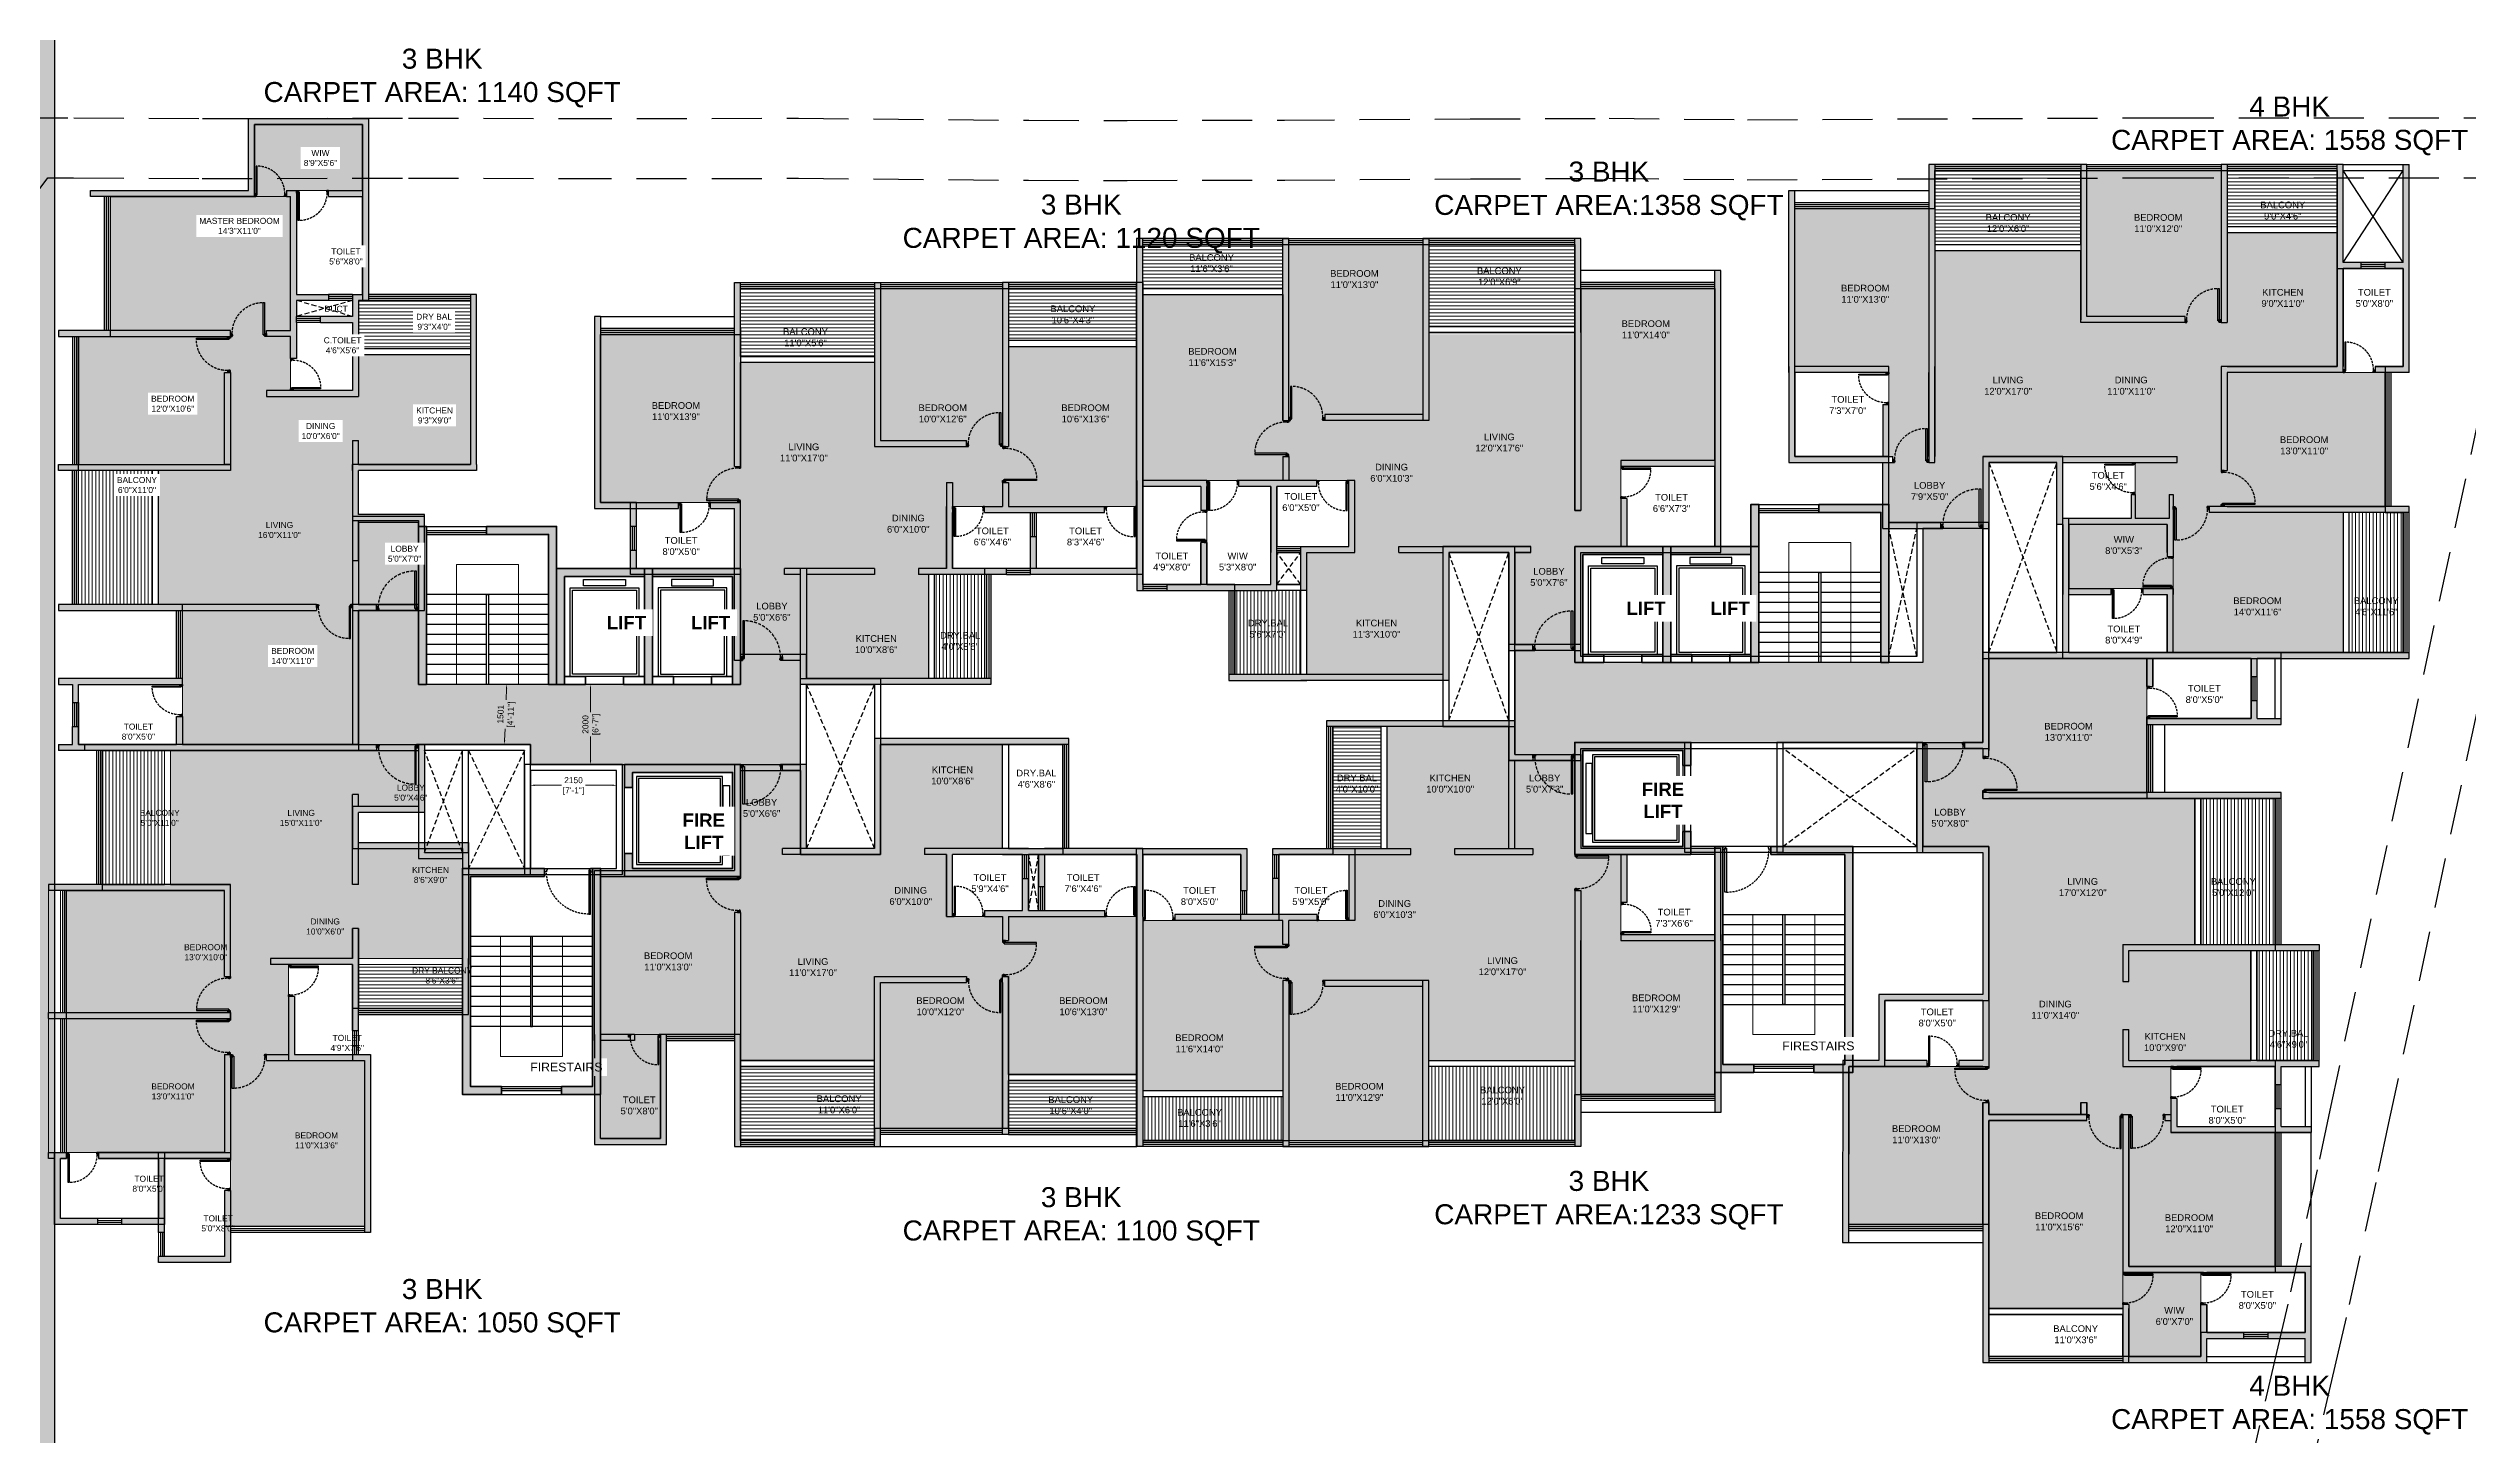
# Model space of a CAD drawing. Header units: millimetres. Extents: x 27623999 to 27796457, y -7151913 to -6809112.
# Drawn here: x 27675817 to 27736282, y -7075552 to -7040899 of the extents above; entities that cross this region are included whole.
import ezdxf

# ---------------------------------------------------------------- set-up
doc = ezdxf.new("R2010")
doc.units = ezdxf.units.MM
doc.header["$LTSCALE"] = 500
doc.header["$MEASUREMENT"] = 0
doc.header["$PDMODE"] = 34
doc.header["$PDSIZE"] = -10
for name, pattern in [('1', [0]), ('23] 29.05.2023_PLOT B CONCEPT 11_100 OS$0$HIDDEN', [0.375, 0.25, -0.125]), ('AUDIT_D_060311083008-3', [0]), ('DASHED', [0.75, 0.5, -0.25]), ('DASHED2', [0.375, 0.25, -0.125]), ('HIDDEN', [0.375, 0.25, -0.125])]:
    doc.linetypes.add(name, pattern=pattern)
doc.layers.get('0').update_dxf_attribs({"color": 250, "linetype": '1'})
for name, color, linetype in [('.', 7, 'Continuous'), ('23] 29.05.2023_PLOT B CONCEPT 11_100 OS$0$ABA_06_door', 251, 'Continuous'), ('23] 29.05.2023_PLOT B CONCEPT 11_100 OS$0$ABA_06_window', 141, 'Continuous'), ('A-ANNO-TEXT-100', 7, 'AUDIT_D_060311083008-3'), ('A-EQPM-FIXD', 251, 'AUDIT_D_060311083008-3'), ('A-WALL-PATT', 252, 'Continuous'), ('ABA_01_margin', 8, 'DASHED'), ('ABA_01_plot boundary', 7, 'Continuous'), ('ABA_02_wall parapet', 250, 'Continuous'), ('ABA_03_elevation 01', 7, 'Continuous'), ('ABA_03_elevation 04', 8, 'Continuous'), ('ABA_03_lines dotted', 8, 'DASHED2'), ('ABA_06_door', 251, 'Continuous'), ('ABA_06_drop', 251, 'Continuous'), ('ABA_06_window', 141, 'Continuous'), ('ABA_06_window sill', 8, 'Continuous'), ('ABA_07_text room', 7, 'Continuous'), ('ABA_09_hatch misc', 253, 'Continuous'), ('ABA_09_hatch room', 41, 'Continuous'), ('ABA_09_hatch wall', 21, 'Continuous')]:
    doc.layers.add(name, color=color, linetype=linetype)
for name, color, linetype, lineweight in [('A-COLS', 110, 'AUDIT_D_060311083008-3', 35), ('A-WALL', 7, 'AUDIT_D_060311083008-3', 35), ('ABA_02_wall', 7, 'Continuous', 30)]:
    doc.layers.add(name, color=color, linetype=linetype, lineweight=lineweight)
doc.layers.add('ABA_05_are carpet rera', color=6, linetype='Continuous', lineweight=30, plot=False)
doc.layers.add('ABA_09_HATCH BALCONY', color=7, linetype='Continuous', true_color=0xe5e5e5)
doc.styles.add('ADP6', font='arial.ttf')
doc.styles.add('AIRAL', font='arial.ttf')
doc.styles.add('vka-arial', font='arial.ttf')
doc.dimstyles.new('mm to ft', dxfattribs={"dimtxt": 150, "dimasz": 100, "dimexe": 50, "dimexo": 0, "dimgap": 50, "dimtad": 0, "dimtoh": 1, "dimdec": 0, "dimzin": 0, "dimdsep": 46, "dimtxsty": 'AIRAL', "dimcen": -90, "dimclrd": 8, "dimclre": 8, "dimclrt": 175, "dimadec": 0, "dimazin": 0, "dimtfac": 1, "dimtdec": 0, "dimtix": 1, "dimtofl": 0, "dimtmove": 1, "dimatfit": 3, "dimfxl": 1, "dimtolj": 1, "dimtzin": 0, "dimlwd": 0, "dimlwe": 0, "dimarcsym": 0})
pattern_1 = [(90.0003492, (500.07, -110374.24), (-87.5, -0.00053328), [])]
pattern_2 = [(359.9996508, (-300.06, 650), (0.00053328, 87.5), [])]

# ---------------------------------------------------------------- blocks, each defined once
blk = doc.blocks.new('23] 29.05.2023_PLOT B CONCEPT 11_100 OS$0$A$C7F2C0F04')
at = {"layer": 'ABA_09_hatch wall', "true_color": 0xffffff}
h = blk.add_hatch(color=7, dxfattribs=at)
h.dxf.hatch_style = 1
h.paths.add_polyline_path([(0, 808), (0, 0), (35, 0), (35, 808)])
at = {"layer": '23] 29.05.2023_PLOT B CONCEPT 11_100 OS$0$ABA_06_door'}
blk.add_lwpolyline([(35, 0), (35, 808), (0, 808), (0, 0)], close=True, dxfattribs=at)
at = {"layer": '23] 29.05.2023_PLOT B CONCEPT 11_100 OS$0$ABA_06_door', "linetype": '23] 29.05.2023_PLOT B CONCEPT 11_100 OS$0$HIDDEN', "ltscale": 0.5}
blk.add_arc((35, 35), 773, 0, 90, dxfattribs=at)
blk = doc.blocks.new('23] 29.05.2023_PLOT B CONCEPT 11_100 OS$0$A$C6B7563D3')
at = {"layer": 'ABA_09_hatch wall', "true_color": 0xffffff}
blk.add_hatch(color=7, dxfattribs=at).paths.add_polyline_path([(0, 75), (0, 0), (44, 0), (44, 13), (56, 13), (56, 38), (44, 38), (44, 75)])
at = {"layer": '23] 29.05.2023_PLOT B CONCEPT 11_100 OS$0$ABA_06_door'}
blk.add_lwpolyline([(44, 13), (56, 13), (56, 38), (44, 38), (44, 75), (0, 75), (0, 0), (44, 0), (44, 13)], dxfattribs=at)
blk = doc.blocks.new('23] 29.05.2023_PLOT B CONCEPT 11_100 OS$0$A$C41D10A1B')
at = {"layer": '23] 29.05.2023_PLOT B CONCEPT 11_100 OS$0$ABA_06_door'}
for name, p in [('23] 29.05.2023_PLOT B CONCEPT 11_100 OS$0$A$C7F2C0F04', (46, 40)), ('23] 29.05.2023_PLOT B CONCEPT 11_100 OS$0$A$C6B7563D3', (0, 0))]:
    blk.add_blockref(name, p, dxfattribs=at)
at = {"layer": '23] 29.05.2023_PLOT B CONCEPT 11_100 OS$0$ABA_06_door', "xscale": -1}
blk.add_blockref('23] 29.05.2023_PLOT B CONCEPT 11_100 OS$0$A$C6B7563D3', (900, 0), dxfattribs=at)
blk = doc.blocks.new('zw$FFC9')
at = {"layer": 'ABA_06_window sill', "linetype": 'Continuous', "lineweight": 15}
blk.add_line((0, 0, 0), (800, 0, 0), dxfattribs=at)
at = {"layer": '23] 29.05.2023_PLOT B CONCEPT 11_100 OS$0$ABA_06_door', "extrusion": (3.45929e-05, 2.07113e-06, 1), "xscale": -0.8888888900972485, "yscale": 0.8888888900972443, "zscale": 0.8888888900972381, "rotation": 0.0003397717955281886}
blk.add_blockref('23] 29.05.2023_PLOT B CONCEPT 11_100 OS$0$A$C41D10A1B', (800, 0, 0), dxfattribs=at)
blk = doc.blocks.new('43T34T3T35')
at = {"transparency": 33554687}
h = blk.add_hatch(color=252, dxfattribs=at)
h.dxf.hatch_style = 1
h.paths.add_polyline_path([(-8350, 10351), (-4250, 10351), (-4250, 12151), (-1550, 12151), (-1550, 10501), (-2400, 10501), (-2400, 10351), (-1550, 10351), (-1550, 7900), (-1800, 7900), (-1800, 7750), (-1800, 7350), (-2600, 7350), (-2600, 7200), (-1800, 7200), (-1800, 5500), (-3950, 5500), (-3950, 5350), (-1800, 5350), (-1800, 5350), (-1650, 5350), (-1650, 7750), (-1400, 7750), (-1400, 12301), (-4400, 12301), (-4400, 10501), (-8350, 10501)])
h.paths.add_polyline_path([(-1800, 4250), (-1650, 4250), (-1650, 3650), (1150, 3650), (1150, 7900), (1300, 7900), (1300, 3650), (1300, 3500), (-1650, 3500), (-1650, 2400), (0, 2400), (0, 0), (-150, 0), (-150, 2250), (-1650, 2250), (-1650, 1250), (-1800, 1250), (-1800, 3500), (-1800, 3500), (-1800, 3650), (-1800, 3650)])
h.paths.add_polyline_path([(-3950, 6850), (-3950, 7000), (-3350, 7000), (-3350, 10351), (-3450, 10351), (-3450, 10501), (-3200, 10501), (-3200, 7900), (-2400, 7900), (-2400, 7750), (-3200, 7750), (-3200, 7350), (-3200, 7200), (-3200, 6300), (-3350, 6300), (-3350, 6850)])
h.paths.add_polyline_path([(-9150, -3349), (-8800, -3349), (-8800, -2900), (-8650, -2899), (-8650, -3349), (-6200, -3350), (-6200, -2649), (-6050, -2649), (-6050, -3350), (-1800, -3350), (-1800, -3350), (-1650, -3350), (-1650, -3500), (-9150, -3500)])
h.paths.add_polyline_path([(-1800, -3350), (-1800, 150), (-1200, 150), (-1200, 0), (-1650, 0), (-1650, -3350)])
h.paths.add_polyline_path([(-9150, -1698), (-9150, -1849), (-8800, -1849), (-8800, -2299), (-8650, -2300), (-8650, -1849), (-6050, -1849), (-6050, -1699)])
h.paths.add_polyline_path([(-9150, 1), (-9150, 151), (-2700, 150), (-2700, 0)])
h.paths.add_polyline_path([(-9150, 3500), (-9150, 3650), (-5000, 3650), (-5000, 3650), (-4850, 3650), (-4850, 3500)])
h.paths.add_polyline_path([(-9150, 6850), (-4850, 6850), (-4850, 7000), (-9150, 7000)])
h.paths.add_polyline_path([(-5000, 3650), (-5000, 5950), (-4850, 5950), (-4850, 3650)])
at = {"layer": 'ABA_09_HATCH BALCONY', "lineweight": 0}
h = blk.add_hatch(dxfattribs=at)
h.set_pattern_fill('ANSI31', color=256, scale=700, angle=314.9997)
h.paths.add_polyline_path([(-1650, 6550), (1150, 6550), (1150, 7750), (-1650, 7750)])
h = blk.add_hatch(dxfattribs=at)
h.set_pattern_fill('ANSI31', color=256, scale=700, angle=44.9997)
h.paths.add_polyline_path([(-8650, 150), (-6800, 150), (-6800, 3500), (-8650, 3500)])
at = {"layer": 'ABA_09_hatch room', "lineweight": 35, "true_color": 0xd3d4d3}
h = blk.add_hatch(color=254, dxfattribs=at)
h.dxf.hatch_style = 1
h.paths.add_polyline_path([(-1650, 6400), (1150, 6400), (1150, 3650), (-1800, 3650), (-1800, 2250), (-150, 2250), (-150, 0), (-1200, 0), (-1200, 150), (-1800, 150), (-1800, -3350), (-6050, -3350), (-6050, 151), (-6650, 150), (-6650, 3650), (-8650, 3650), (-8650, 6850), (-7850, 6850), (-7850, 10351), (-4250, 10350), (-4250, 12150), (-1550, 12151), (-1550, 10501), (-3350, 10501), (-3350, 5350), (-1650, 5350)])
at = {"layer": 'ABA_02_wall'}
for p, q in [((-4400, 12301), (-1400, 12301)), ((-4400, 10501), (-4400, 12301)), ((-1550, 12151), (-4250, 12151)), ((-4250, 12151), (-4250, 10351)), ((-1550, 10501), (-1550, 12151)), ((-1400, 12301), (-1400, 7750)), ((-8350, 10351), (-8350, 10501)), ((-8350, 10501), (-4400, 10501)), ((-4250, 10351), (-8350, 10351)), ((-3450, 10501), (-3200, 10501)), ((-3450, 10501), (-3450, 10351)), ((-3450, 10351), (-3350, 10351)), ((-3350, 7000), (-3350, 10351)), ((-3200, 10501), (-3200, 7900)), ((-2400, 10501), (-1550, 10501)), ((-2400, 10351), (-2400, 10501)), ((-2400, 10351), (-1550, 10351)), ((-1550, 7900), (-1550, 10351)), ((-3200, 7900), (-2400, 7900)), ((-2400, 7900), (-2400, 7750)), ((-1800, 7900), (-1550, 7900)), ((-1800, 7900), (-1800, 7750)), ((1300, 7900), (1150, 7900)), ((1150, 7900), (1150, 3650)), ((1300, 3650), (1300, 7900)), ((-2400, 7750), (-3200, 7750)), ((-3200, 7750), (-3200, 7350)), ((-3200, 7350), (-3200, 7350)), ((-3200, 7200), (-3200, 7350)), ((-1800, 7350), (-2600, 7350)), ((-2600, 7200), (-2600, 7350)), ((-1800, 7750), (-1800, 7350)), ((-1800, 7750), (-1800, 7750)), ((-1400, 7750), (-1650, 7750)), ((-1650, 7750), (-1650, 5350)), ((-4850, 7000), (-9150, 7000)), ((-9150, 7000), (-9150, 6850)), ((-9150, 6850), (-4850, 6850)), ((-4850, 6850), (-4850, 7000)), ((-3950, 6850), (-3950, 7000)), ((-3950, 7000), (-3350, 7000)), ((-3350, 6850), (-3950, 6850)), ((-3350, 6300), (-3350, 6850)), ((-3200, 7200), (-3200, 7200)), ((-3200, 7200), (-3200, 6300)), ((-2600, 7200), (-1800, 7200)), ((-1800, 7200), (-1800, 5500)), ((-3200, 6300), (-3350, 6300)), ((-5000, 3650), (-5000, 5950)), ((-5000, 5950), (-4850, 5950)), ((-4850, 5950), (-4850, 3650)), ((-1800, 5500), (-3950, 5500)), ((-3950, 5500), (-3950, 5350)), ((-3950, 5350), (-1800, 5350)), ((-1800, 5350), (-1800, 5350)), ((-1800, 5350), (-1650, 5350)), ((-1800, 4250), (-1800, 1250)), ((-1800, 4250), (-1650, 4250)), ((-1650, 3650), (-1650, 4250)), ((-9150, 3650), (-4850, 3650)), ((-9150, 3500), (-9150, 3650)), ((-4850, 3650), (-5000, 3650)), ((-4850, 3650), (-4850, 3500)), ((-1800, 3500), (-1800, 3650)), ((-1650, 3650), (1150, 3650)), ((1300, 3650), (1300, 3500)), ((-4850, 3500), (-9150, 3500)), ((-1800, 3500), (-1800, 3500)), ((1300, 3500), (-1650, 3500)), ((-1650, 2400), (-1650, 3500)), ((0, 2400), (-1650, 2400)), ((-1650, 1250), (-1650, 2250)), ((-1650, 2250), (-150, 2250)), ((-150, 2250), (-150, 0)), ((0, 0), (0, 2400)), ((-1800, 1250), (-1650, 1250)), ((-2700, 150), (-9150, 151)), ((-9150, 151), (-9150, 1)), ((-9150, 1), (-2700, 0)), ((-2700, 150), (-2700, 0)), ((-1200, 150), (-1800, 150)), ((-1800, 150), (-1800, -3350)), ((-1650, 0), (-1200, 0)), ((-1650, -3350), (-1650, 0)), ((-1200, 0), (-1200, 150)), ((-150, 0), (0, 0)), ((-6050, -1699), (-9150, -1698)), ((-9150, -1698), (-9150, -1849)), ((-6050, -1849), (-6050, -1699)), ((-9150, -1849), (-8800, -1849)), ((-8800, -1849), (-8800, -2299)), ((-8800, -2299), (-8650, -2300)), ((-8650, -2300), (-8650, -1849)), ((-8650, -1849), (-6050, -1849)), ((-8800, -2900), (-8650, -2899)), ((-8800, -3349), (-8800, -2900)), ((-8650, -2899), (-8650, -3349)), ((-6200, -3350), (-6200, -2649)), ((-6200, -2649), (-6050, -2649)), ((-6050, -2649), (-6050, -3350)), ((-9150, -3349), (-8800, -3349)), ((-9150, -3349), (-9150, -3500)), ((-1650, -3500), (-9150, -3500)), ((-8650, -3349), (-6200, -3350)), ((-6050, -3350), (-1800, -3350)), ((-1650, -3350), (-1650, -3500))]:
    blk.add_line(p, q, dxfattribs=at)
at = {"layer": 'ABA_03_lines dotted'}
for p, q in [((-1800, 7350), (-3200, 7750)), ((-1800, 7750), (-3200, 7350))]:
    blk.add_line(p, q, dxfattribs=at)
at = {"layer": 'ABA_05_are carpet rera'}
blk.add_lwpolyline([(-1550, 7750), (1150, 7750), (1150, 3650), (-1800, 3650), (-1800, 2250), (-150, 2250), (-150, 150), (-1800, 150), (-1800, -3350), (-8650, -3350), (-8650, -1849), (-6050, -1849), (-6050, 150), (-8650, 150), (-8650, 6850), (-7850, 6850), (-7850, 10350), (-4250, 10350), (-4250, 12150), (-1550, 12151)], close=True, dxfattribs=at)
at = {"layer": 'ABA_06_window'}
for p, q in [((-7950, 7000), (-7950, 10351)), ((-7900, 7000), (-7900, 10351)), ((-2600, 7300), (-3200, 7300)), ((-1800, 7850), (-2400, 7850)), ((-1800, 7800), (-2400, 7800)), ((-1800, 7850), (-1800, 7850)), ((-1800, 7800), (-1800, 7800)), ((-8750, 6850), (-8750, 3650)), ((-8700, 6850), (-8700, 3650)), ((-2600, 7250), (-3200, 7250)), ((-6150, -1699), (-6150, 0)), ((-6100, -1699), (-6100, 0)), ((-8750, -2300), (-8750, -2900)), ((-8700, -2300), (-8700, -2900))]:
    blk.add_line(p, q, dxfattribs=at)
at = {"layer": 'ABA_06_window sill'}
for p, q in [((-8000, 7000), (-8000, 10351)), ((-7850, 7000), (-7850, 10351)), ((-1800, 7900), (-2400, 7900)), ((-1800, 7900), (-1800, 7900)), ((1150, 7900), (-1400, 7900)), ((-2600, 7350), (-3200, 7350)), ((-1800, 7750), (-2400, 7750)), ((-1800, 7750), (-1800, 7750)), ((1150, 7850), (-1400, 7850)), ((1150, 7800), (-1400, 7800)), ((1150, 7750), (-1400, 7750)), ((-8800, 6850), (-8800, 3650)), ((-8650, 6850), (-8650, 3650)), ((-2600, 7200), (-3200, 7200)), ((-1650, 6550), (1150, 6550)), ((-1650, 6400), (1150, 6400)), ((-8800, 151), (-8800, 3501)), ((-8750, 151), (-8750, 3501)), ((-8700, 151), (-8700, 3501)), ((-8650, 151), (-8650, 3501)), ((-6800, 150), (-6800, 3500)), ((-6650, 150), (-6650, 3500)), ((-6200, -1699), (-6200, 0)), ((-6050, -1699), (-6050, 0)), ((-8800, -2300), (-8800, -2900)), ((-8650, -2300), (-8650, -2900))]:
    blk.add_line(p, q, dxfattribs=at)
at = {"color": 3, "xscale": -1, "rotation": 0.0006795452959609087}
blk.add_blockref('zw$FFC9', (-3450, 10351), dxfattribs=at)
at = {"color": 3}
for p, rotation in [((-2400, 10501), 179.9993204544459), ((-3350, 6300), 269.9993204547448), ((-6050, -2649), 90)]:
    blk.add_blockref('zw$FFC9', p, dxfattribs=dict(at, rotation=rotation))
at = {"layer": '23] 29.05.2023_PLOT B CONCEPT 11_100 OS$0$ABA_06_door', "extrusion": (3.45929e-05, 2.07113e-06, 1), "xscale": -1, "rotation": 0.0003397717952737443}
blk.add_blockref('23] 29.05.2023_PLOT B CONCEPT 11_100 OS$0$A$C41D10A1B', (-3950, 6850), dxfattribs=at)
at = {"layer": '23] 29.05.2023_PLOT B CONCEPT 11_100 OS$0$ABA_06_door', "extrusion": (-2.07113e-06, 3.45929e-05, 1), "xscale": -1, "rotation": 90.00033977590031}
blk.add_blockref('23] 29.05.2023_PLOT B CONCEPT 11_100 OS$0$A$C41D10A1B', (-4850, 6850), dxfattribs=at)
at = {"layer": '23] 29.05.2023_PLOT B CONCEPT 11_100 OS$0$ABA_06_door', "extrusion": (3.45928e-05, 2.07129e-06, 1), "xscale": -1.166666667214888, "yscale": 1.166666667214888, "zscale": 1.166666667214888, "rotation": 0.0006065528566395219}
blk.add_blockref('23] 29.05.2023_PLOT B CONCEPT 11_100 OS$0$A$C41D10A1B', (-150, 0), dxfattribs=at)
at = {"layer": '23] 29.05.2023_PLOT B CONCEPT 11_100 OS$0$ABA_06_door', "extrusion": (3.45929e-05, -2.07113e-06, 1), "rotation": 179.9996602282048}
blk.add_blockref('23] 29.05.2023_PLOT B CONCEPT 11_100 OS$0$A$C41D10A1B', (-1800, 150), dxfattribs=at)
at = {"layer": 'ABA_02_wall', "char_height": 150, "attachment_point": 1, "style": 'ADP6'}
for s, insert in [('\\pxqc;DUCT', (-2500, 7616)), ('\\pxqc;LIVING\\P16\'0"X11\'0"', (-4158, 2211))]:
    blk.add_mtext(s, dxfattribs=dict(at, insert=insert))
at = {"layer": 'ABA_02_wall', "char_height": 150, "attachment_point": 1, "style": 'ADP6', "bg_fill": 2}
for s, insert in [('\\pxqc;WIW\\P8\'9"X5\'6"', (-3017, 11512)), ('\\pxqc;MASTER BEDROOM\\P14\'3"X11\'0"', (-5630, 9814)), ('\\pxqc;TOILET\\P5\'6"X8\'0"', (-2381, 9048)), ('\\pxqc;DRY BAL\\P9\'3"X4\'0"', (-208, 7416)), ('\\pxqc;C.TOILET\\P4\'6"X5\'6"', (-2519, 6828)), ('\\pxqc;BEDROOM\\P12\'0"X10\'6"', (-6832, 5369)), ('\\pxqc;KITCHEN\\P9\'3"X9\'0"', (-208, 5074)), ('\\pxqc;DINING\\P10\'0"X6\'0"', (-3070, 4684)), ('\\pxqc;BALCONY\\P6\'0"X11\'0"', (-7687, 3335)), ('\\pxqc;LOBBY\\P5\'0"X7\'0"', (-914, 1619)), ('\\pxqc;BEDROOM\\P14\'0"X11\'0"', (-3832, -936)), ('\\pxqc;TOILET\\P8\'0"X5\'0"', (-7568, -2829))]:
    blk.add_mtext(s, dxfattribs=dict(at, insert=insert))
blk = doc.blocks.new('GDC')
at = {"true_color": 0x636466, "transparency": 33554687}
h = blk.add_hatch(color=251, dxfattribs=at)
h.dxf.hatch_style = 1
h.paths.add_polyline_path([(26796811, -7094906), (26796811, -7094306), (26796811, -7094306), (26796811, -7092656), (26796961, -7092656), (26796961, -7092956), (26798461, -7092956), (26798461, -7091406), (26798611, -7091406), (26798611, -7093106), (26796961, -7093106), (26796961, -7093856), (26799711, -7093856), (26799711, -7096756), (26799711, -7096756), (26799711, -7098156), (26799561, -7098156), (26799561, -7094006), (26796961, -7094006), (26796961, -7094906)])
h.paths.add_polyline_path([(26794661, -7099306), (26797111, -7099306), (26797111, -7103606), (26797261, -7103606), (26797261, -7099156), (26795361, -7099156), (26795361, -7097706), (26795211, -7097706), (26795211, -7099156), (26794661, -7099156)])
h.paths.add_polyline_path([(26790461, -7101606), (26792111, -7101606), (26792111, -7101606), (26793611, -7101606), (26793611, -7099156), (26793761, -7099156), (26793761, -7101606), (26793761, -7101756), (26792111, -7101756), (26792111, -7103406), (26792111, -7103603), (26791961, -7103603), (26791961, -7103406), (26791036, -7103406), (26791036, -7103256), (26791961, -7103256), (26791961, -7101756), (26790461, -7101756)])
h.paths.add_polyline_path([(26789211, -7095056), (26789211, -7094906), (26793761, -7094906), (26793761, -7097206), (26793611, -7097206), (26793611, -7095056), (26792111, -7095056), (26790411, -7095056), (26790411, -7095056)])
h.paths.add_polyline_path([(26794761, -7096906), (26796811, -7096906), (26796811, -7098556), (26796961, -7098556), (26796961, -7096006), (26796811, -7096006), (26796811, -7096756), (26794761, -7096756)])
h.paths.add_polyline_path([(26791961, -7104356), (26793761, -7104356), (26793761, -7102556), (26793611, -7102556), (26793611, -7104206), (26792111, -7104206), (26792111, -7104203), (26791961, -7104203)])
h.paths.add_polyline_path([(26789211, -7101756), (26789211, -7101606), (26789361, -7101606), (26789361, -7101606), (26789661, -7101606), (26789661, -7101756), (26789511, -7101756), (26789511, -7101756), (26789511, -7103256), (26790436, -7103256), (26790436, -7103406), (26789361, -7103406), (26789361, -7101756)])
h.paths.add_polyline_path([(26790111, -7091556), (26790111, -7091406), (26792111, -7091406), (26792111, -7091406), (26796961, -7091406), (26796961, -7091406), (26797411, -7091406), (26797411, -7091556), (26792261, -7091556), (26792261, -7091556)])
h.paths.add_polyline_path([(26789211, -7098256), (26789511, -7098256), (26793761, -7098256), (26793761, -7098106), (26789211, -7098106)])
at = {"layer": 'ABA_09_HATCH BALCONY', "lineweight": 0}
h = blk.add_hatch(dxfattribs=at)
h.set_pattern_fill('ANSI31', color=256, scale=700, angle=44.99965)
h.set_pattern_definition([(89.9996508, (27470.08, 0.002), (-87.5, 0.00053328), [])])
h.paths.add_polyline_path([(26790561, -7094906), (26790561, -7091556), (26792111, -7091556), (26792111, -7094906)])
h = blk.add_hatch(dxfattribs=at)
h.set_pattern_fill('ANSI31', color=256, scale=700, angle=314.99965)
h.set_pattern_definition([(359.9996508, (27470.08, 0.002), (0.00053328, 87.5), [])])
h.paths.add_polyline_path([(26796961, -7097956), (26799561, -7097956), (26799561, -7096906), (26796961, -7096906)])
at = {"layer": 'ABA_09_hatch room', "lineweight": 35, "true_color": 0xd3d4d3}
h = blk.add_hatch(color=254, dxfattribs=at)
h.dxf.hatch_style = 1
h.paths.add_polyline_path([(26789661, -7101606), (26789661, -7098256), (26790261, -7098256), (26793761, -7098256), (26793761, -7098106), (26789661, -7098106), (26789661, -7095056), (26793611, -7095056), (26793611, -7097206), (26793761, -7097206), (26793761, -7094906), (26792261, -7094906), (26792261, -7091556), (26797411, -7091556), (26797411, -7091406), (26798461, -7091406), (26798461, -7092956), (26796961, -7092956), (26796961, -7092656), (26796811, -7092656), (26796811, -7094306), (26796811, -7094306), (26796811, -7094906), (26796961, -7094906), (26796961, -7094006), (26799561, -7094006), (26799561, -7096756), (26796961, -7096756), (26796961, -7096006), (26796811, -7096006), (26796811, -7096756), (26794761, -7096756), (26794761, -7096906), (26795211, -7096906), (26795211, -7097706), (26795211, -7099306), (26797111, -7099306), (26797111, -7103456), (26793761, -7103456), (26793761, -7101606), (26790461, -7101606)])
at = {"layer": '23] 29.05.2023_PLOT B CONCEPT 11_100 OS$0$ABA_06_window', "ltscale": 40}
for p, q in [((26789561, -7095056), (26789561, -7098106)), ((26789611, -7095056), (26789611, -7098106)), ((26789561, -7101606), (26789561, -7098256)), ((26789611, -7101606), (26789611, -7098256)), ((26796861, -7098563), (26796861, -7099163)), ((26796911, -7098563), (26796911, -7099163)), ((26790436, -7103306), (26791036, -7103306)), ((26790436, -7103356), (26791036, -7103356)), ((26792011, -7103603), (26792011, -7104203)), ((26792061, -7103603), (26792061, -7104203)), ((26793761, -7103506), (26797111, -7103506)), ((26793761, -7103556), (26797111, -7103556))]:
    blk.add_line(p, q, dxfattribs=at)
at = {"layer": 'ABA_02_wall'}
for p, q in [((26796811, -7091406), (26790111, -7091406)), ((26790111, -7091406), (26790111, -7091556)), ((26792261, -7091556), (26790111, -7091556)), ((26796961, -7091406), (26792111, -7091406)), ((26792261, -7091406), (26792261, -7091406)), ((26797411, -7091556), (26792261, -7091556)), ((26796811, -7091406), (26797411, -7091406)), ((26797411, -7091406), (26797411, -7091556)), ((26798461, -7091406), (26798461, -7092956)), ((26798461, -7091406), (26798611, -7091406)), ((26798611, -7091406), (26798611, -7093106)), ((26796811, -7094306), (26796811, -7092656)), ((26796961, -7092656), (26796811, -7092656)), ((26796961, -7092956), (26796961, -7092656)), ((26796961, -7092956), (26796961, -7092656)), ((26798461, -7092956), (26796961, -7092956)), ((26796961, -7094156), (26796961, -7093106)), ((26798611, -7093106), (26796961, -7093106)), ((26796811, -7094906), (26796811, -7094006)), ((26796961, -7093856), (26799711, -7093856)), ((26796961, -7094906), (26796961, -7094006)), ((26796961, -7094006), (26799561, -7094006)), ((26799561, -7094006), (26799561, -7098156)), ((26799711, -7093856), (26799711, -7096906)), ((26793761, -7094906), (26789211, -7094906)), ((26789211, -7094906), (26789211, -7095056)), ((26790561, -7094906), (26792111, -7094906)), ((26792261, -7094906), (26793761, -7094906)), ((26793761, -7097206), (26793761, -7094906)), ((26793761, -7096756), (26793761, -7094906)), ((26796961, -7094906), (26796811, -7094906)), ((26793611, -7095056), (26789211, -7095056)), ((26790411, -7095056), (26792261, -7095056)), ((26792111, -7095056), (26793611, -7095056)), ((26793611, -7097206), (26793611, -7095056)), ((26793611, -7096906), (26793611, -7095056)), ((26796811, -7096756), (26796811, -7096006)), ((26796811, -7096006), (26796811, -7096756)), ((26796961, -7096006), (26796811, -7096006)), ((26796961, -7096006), (26796961, -7098006)), ((26796961, -7098556), (26796961, -7096006)), ((26796811, -7096756), (26794761, -7096756)), ((26796811, -7096756), (26794761, -7096756)), ((26794761, -7096756), (26794761, -7096906)), ((26799711, -7098156), (26799711, -7096756)), ((26793611, -7097206), (26793761, -7097206)), ((26796811, -7096906), (26794761, -7096906)), ((26796811, -7096906), (26795361, -7096906)), ((26796811, -7098556), (26796811, -7096906)), ((26796811, -7096906), (26796811, -7098156)), ((26799711, -7096906), (26799711, -7096906)), ((26795211, -7097706), (26795211, -7099306)), ((26795361, -7097706), (26795211, -7097706)), ((26795361, -7097706), (26795361, -7099156)), ((26789211, -7098106), (26793761, -7098106)), ((26789211, -7098256), (26789211, -7098106)), ((26789211, -7098256), (26793611, -7098256)), ((26789511, -7098256), (26793761, -7098256)), ((26789661, -7098106), (26793611, -7098106)), ((26793761, -7098256), (26793761, -7098106)), ((26793761, -7098106), (26793761, -7098256)), ((26796811, -7098556), (26796961, -7098556)), ((26799561, -7098156), (26799711, -7098156)), ((26793611, -7099156), (26793611, -7101606)), ((26793611, -7099156), (26793761, -7099156)), ((26793761, -7099156), (26793761, -7101756)), ((26794661, -7099156), (26795211, -7099156)), ((26794661, -7099306), (26794661, -7099156)), ((26795361, -7099156), (26797261, -7099156)), ((26797261, -7099156), (26797261, -7103606)), ((26794661, -7099306), (26797111, -7099306)), ((26797111, -7099306), (26797111, -7103606)), ((26789211, -7101606), (26789361, -7101606)), ((26789211, -7101756), (26789211, -7101606)), ((26789361, -7101606), (26789661, -7101606)), ((26789361, -7103406), (26789361, -7101606)), ((26789661, -7101606), (26789661, -7101756)), ((26793611, -7101606), (26790461, -7101606)), ((26790461, -7101606), (26792111, -7101606)), ((26790461, -7101606), (26790461, -7101756)), ((26791961, -7103603), (26791961, -7101606)), ((26791961, -7101606), (26793761, -7101606)), ((26792111, -7101606), (26792111, -7103406)), ((26793761, -7101606), (26793761, -7101756)), ((26789361, -7101756), (26789211, -7101756)), ((26789511, -7101756), (26789661, -7101756)), ((26789511, -7103256), (26789511, -7101756)), ((26789661, -7101756), (26789511, -7101756)), ((26790461, -7101756), (26791961, -7101756)), ((26793761, -7101756), (26790461, -7101756)), ((26791961, -7101756), (26791961, -7103256)), ((26792111, -7103603), (26792111, -7101756)), ((26792111, -7101756), (26793761, -7101756)), ((26793611, -7102556), (26793611, -7104206)), ((26793761, -7102556), (26793611, -7102556)), ((26793761, -7102556), (26793761, -7104356)), ((26790436, -7103406), (26789361, -7103406)), ((26790436, -7103256), (26789511, -7103256)), ((26790436, -7103256), (26790436, -7103406)), ((26791961, -7103256), (26791036, -7103256)), ((26791036, -7103256), (26791036, -7103406)), ((26792111, -7103406), (26791036, -7103406)), ((26792111, -7103603), (26791961, -7103603)), ((26797261, -7103606), (26797111, -7103606)), ((26791961, -7104356), (26791961, -7104203)), ((26792111, -7104203), (26791961, -7104203)), ((26793761, -7104356), (26791961, -7104356)), ((26792111, -7104206), (26792111, -7104203)), ((26793611, -7104206), (26792111, -7104206))]:
    blk.add_line(p, q, dxfattribs=at)
at = {"layer": 'ABA_02_wall parapet'}
for p, q in [((26790411, -7091556), (26790411, -7094906)), ((26790461, -7091556), (26790461, -7094906)), ((26790511, -7091556), (26790511, -7094906)), ((26790561, -7091556), (26790561, -7094906)), ((26796961, -7098006), (26799561, -7098006)), ((26796961, -7098056), (26799561, -7098056)), ((26796961, -7098106), (26799561, -7098106)), ((26796961, -7098156), (26799561, -7098156))]:
    blk.add_line(p, q, dxfattribs=at)
at = {"layer": 'ABA_05_are carpet rera'}
blk.add_lwpolyline([(26790561, -7091556), (26798461, -7091556), (26798461, -7092956), (26796811, -7092956), (26796811, -7094006), (26799561, -7094006), (26799561, -7098006), (26796811, -7098006), (26796811, -7099306), (26797111, -7099306), (26797111, -7103456), (26793611, -7103456), (26793611, -7104206), (26792111, -7104206), (26792111, -7103256), (26789511, -7103256), (26789511, -7101756), (26789661, -7101756), (26789661, -7095056), (26790561, -7095056)], close=True, dxfattribs=at)
at = {"layer": 'ABA_06_drop', "linetype": 'Continuous', "lineweight": 15}
for p, q in [((26792111, -7091556), (26792111, -7094906)), ((26792111, -7094906), (26792111, -7091556)), ((26792261, -7091556), (26792261, -7094906)), ((26792261, -7094906), (26792261, -7091556)), ((26799561, -7096756), (26796961, -7096756)), ((26799561, -7096756), (26796961, -7096756)), ((26799561, -7096906), (26796961, -7096906)), ((26799561, -7096906), (26796961, -7096906))]:
    blk.add_line(p, q, dxfattribs=at)
at = {"layer": 'ABA_06_window sill', "linetype": 'Continuous', "lineweight": 15}
for p, q in [((26789211, -7095056), (26789211, -7098106)), ((26789511, -7095056), (26789511, -7098106)), ((26789661, -7095056), (26789661, -7098106)), ((26789211, -7101606), (26789211, -7098256)), ((26789511, -7101606), (26789511, -7098256)), ((26789661, -7101606), (26789661, -7098256)), ((26796811, -7098563), (26796811, -7099163)), ((26796961, -7098563), (26796961, -7099163)), ((26790436, -7103256), (26791036, -7103256)), ((26790436, -7103406), (26791036, -7103406)), ((26791961, -7103603), (26791961, -7104203)), ((26792111, -7103603), (26792111, -7104203)), ((26793761, -7103456), (26797111, -7103456)), ((26793761, -7103606), (26797111, -7103606))]:
    blk.add_line(p, q, dxfattribs=at)
at = {"color": 3, "xscale": -1, "rotation": 270.0006795450356}
blk.add_blockref('zw$FFC9', (26795211, -7097706), dxfattribs=at)
at = {"color": 3}
for p, rotation in [((26790461, -7101606), 180.0009460395867), ((26793761, -7102556), 90.0009460395866)]:
    blk.add_blockref('zw$FFC9', p, dxfattribs=dict(at, rotation=rotation))
at = {"layer": '23] 29.05.2023_PLOT B CONCEPT 11_100 OS$0$ABA_06_door', "extrusion": (3.45928e-05, -2.07129e-06, 1), "xscale": 1.166666667214888, "yscale": 1.166666667214888, "zscale": 1.166666667214888, "rotation": 179.9993934464518}
blk.add_blockref('23] 29.05.2023_PLOT B CONCEPT 11_100 OS$0$A$C41D10A1B', (26798461, -7091406), dxfattribs=at)
at = {"layer": '23] 29.05.2023_PLOT B CONCEPT 11_100 OS$0$ABA_06_door', "extrusion": (-2.07113e-06, -3.45929e-05, 1), "rotation": 89.99966022392373}
blk.add_blockref('23] 29.05.2023_PLOT B CONCEPT 11_100 OS$0$A$C41D10A1B', (26793761, -7098106), dxfattribs=at)
at = {"layer": '23] 29.05.2023_PLOT B CONCEPT 11_100 OS$0$ABA_06_door', "extrusion": (-2.07113e-06, 3.45929e-05, 1), "xscale": -1, "rotation": 90.00033977607622}
blk.add_blockref('23] 29.05.2023_PLOT B CONCEPT 11_100 OS$0$A$C41D10A1B', (26793761, -7098256), dxfattribs=at)
at = {"layer": '23] 29.05.2023_PLOT B CONCEPT 11_100 OS$0$ABA_06_door', "extrusion": (-3.45929e-05, -2.07113e-06, 1), "xscale": -1, "rotation": 180.0003397719712}
blk.add_blockref('23] 29.05.2023_PLOT B CONCEPT 11_100 OS$0$A$C41D10A1B', (26793761, -7099156), dxfattribs=at)
at = {"layer": 'ABA_02_wall', "char_height": 150, "attachment_point": 1, "style": 'ADP6'}
for s, insert in [('\\pxqc;LOBBY\\P5\'0"X4\'6"', (26797852, -7092411)), ('\\pxqc;BALCONY\\P5\'0"X11\'0"', (26791493, -7093041)), ('\\pxqc;LIVING\\P15\'0"X11\'0"', (26794995, -7093041)), ('\\pxqc;KITCHEN\\P8\'6"X9\'0"', (26798302, -7094466)), ('\\pxqc;DINING\\P10\'0"X6\'0"', (26795654, -7095757)), ('\\pxqc;BEDROOM\\P13\'0"X10\'0"', (26792603, -7096399)), ('\\pxqc;DRY BALCONY\\P8\'6"X3\'6"', (26798302, -7096982)), ('\\pxqc;TOILET\\P4\'9"X7\'6"', (26796264, -7098666)), ('\\pxqc;BEDROOM\\P13\'0"X11\'0"', (26791785, -7099880)), ('\\pxqc;BEDROOM\\P11\'0"X13\'6"', (26795371, -7101104)), ('\\pxqc;TOILET\\P8\'0"X5\'0"', (26791311, -7102188)), ('\\pxqc;TOILET\\P{\\fArial|b0|i0|c0|p34;5\'0"X}8\'0"', (26793035, -7103179))]:
    blk.add_mtext(s, dxfattribs=dict(at, insert=insert))
blk = doc.blocks.new('TGREGR')
at = {"true_color": 0x636466, "transparency": 33554687}
h = blk.add_hatch(color=251, dxfattribs=at)
h.dxf.hatch_style = 1
h.paths.add_polyline_path([(27700358, -7054050), (27700358, -7053099), (27700508, -7053099), (27700508, -7053900), (27703008, -7053900), (27703008, -7046749), (27703158, -7046749), (27703158, -7054050)])
h.paths.add_polyline_path([(27694608, -7056800), (27694608, -7053899), (27694758, -7053899), (27694758, -7056650), (27699359, -7056650), (27699359, -7056800)])
h.paths.add_polyline_path([(27696458, -7050699), (27696458, -7046749), (27696608, -7046749), (27696608, -7049946), (27696608, -7050699), (27698758, -7050699), (27698758, -7050849), (27696458, -7050849)])
h.paths.add_polyline_path([(27697558, -7054050), (27697558, -7053899), (27698258, -7053900), (27698258, -7052349), (27698258, -7052349), (27698258, -7051749), (27698408, -7051749), (27698408, -7053900), (27699758, -7053900), (27699758, -7054050)])
h.paths.add_polyline_path([(27689458, -7052399), (27689458, -7047599), (27689608, -7047599), (27689608, -7052249), (27690358, -7052249), (27690358, -7052399)])
h.paths.add_polyline_path([(27699208, -7052499), (27699208, -7052349), (27699658, -7052349), (27699658, -7051749), (27699808, -7051749), (27699808, -7052349), (27702208, -7052349), (27702208, -7052499)])
h.paths.add_polyline_path([(27692358, -7052399), (27692358, -7052249), (27693108, -7052249), (27693108, -7053899), (27692958, -7053899), (27692958, -7053899), (27692958, -7053899), (27692958, -7052399)])
h.paths.add_polyline_path([(27692958, -7051349), (27692958, -7048554), (27692959, -7046749), (27693109, -7046749), (27693108, -7047899), (27693108, -7047899), (27693108, -7048479), (27693108, -7048599), (27693108, -7048599), (27693108, -7048749), (27693108, -7048749), (27693108, -7051349), (27693108, -7051349)])
h.paths.add_polyline_path([(27699658, -7050849), (27699658, -7046749), (27699808, -7046749), (27699808, -7046799), (27699808, -7046799), (27699808, -7050849)])
h.paths.add_polyline_path([(27690358, -7054049), (27690358, -7053899), (27692958, -7053899), (27692958, -7054049)])
h.paths.add_polyline_path([(27692958, -7056199), (27692958, -7054049), (27693108, -7054049), (27693108, -7056199)])
h.paths.add_polyline_path([(27694758, -7053899), (27694758, -7054049), (27696458, -7054049), (27696458, -7053899), (27694758, -7053899)])
h.paths.add_polyline_path([(27690358, -7052399), (27691558, -7052399), (27691558, -7052249), (27690358, -7052249)])
h.paths.add_polyline_path([(27694158, -7056199), (27694608, -7056199), (27694608, -7056049), (27694158, -7056049)])
h.paths.add_polyline_path([(27690358, -7052849), (27690358, -7052399), (27690508, -7052399), (27690508, -7052849)])
h.paths.add_polyline_path([(27690358, -7053899), (27690358, -7053449), (27690508, -7053449), (27690508, -7053899)])
h.paths.add_polyline_path([(27694208, -7054049), (27694208, -7053899), (27694608, -7053899), (27694608, -7054049)])
h.paths.add_polyline_path([(27692958, -7054049), (27692958, -7053899), (27693108, -7053899), (27693108, -7054049)])
at = {"layer": 'ABA_09_HATCH BALCONY', "lineweight": 0}
h = blk.add_hatch(dxfattribs=at)
h.set_pattern_fill('ANSI31', color=256, scale=700, angle=314.99965)
h.set_pattern_definition([(359.9996508, (42667846.46, 11288176.22), (0.00053328, 87.5), [])])
h.paths.add_polyline_path([(27693108, -7048599), (27696458, -7048599), (27696458, -7046899), (27693108, -7046899)])
h = blk.add_hatch(dxfattribs=at)
h.set_pattern_fill('ANSI31', color=256, scale=700, angle=314.99965)
h.set_pattern_definition([(359.9996508, (42667846.46, 11288176.22), (0.00053328, 87.5), [])])
h.paths.add_polyline_path([(27699808, -7048199), (27703008, -7048199), (27703008, -7046899), (27699808, -7046899)])
h = blk.add_hatch(dxfattribs=at)
h.set_pattern_fill('ANSI31', color=256, scale=700, angle=224.99965)
h.set_pattern_definition([(269.9996508, (46032575.88, -22024725.33), (87.5, -0.00053328), [])])
h.paths.add_polyline_path([(27697958, -7056650), (27699209, -7056650), (27699209, -7054050), (27697958, -7054050)])
at = {"layer": 'ABA_09_hatch room', "lineweight": 35, "true_color": 0xd3d4d3}
h = blk.add_hatch(color=254, dxfattribs=at)
h.dxf.hatch_style = 1
h.paths.add_polyline_path([(27692959, -7056199), (27692958, -7055499), (27693108, -7055499), (27693108, -7052249), (27689608, -7052249), (27689608, -7048047), (27692958, -7048051), (27692958, -7048754), (27696458, -7048749), (27696458, -7050699), (27696458, -7050699), (27696458, -7050849), (27698758, -7050849), (27698758, -7050699), (27696608, -7050699), (27696608, -7049797), (27696608, -7048449), (27696608, -7048449), (27696608, -7046899), (27699658, -7046899), (27699658, -7048549), (27699658, -7048549), (27699658, -7050849), (27699808, -7050849), (27699808, -7048349), (27703008, -7048349), (27703008, -7052349), (27702208, -7052349), (27702208, -7052349), (27700508, -7052349), (27700508, -7052349), (27699808, -7052349), (27699808, -7051749), (27699658, -7051749), (27699658, -7052349), (27699258, -7052349), (27699258, -7052349), (27698408, -7052349), (27698258, -7052349), (27698258, -7053900), (27697558, -7053899), (27697558, -7054050), (27697808, -7054050), (27697808, -7054850), (27697808, -7054850), (27697808, -7056650), (27694758, -7056650), (27694758, -7055499), (27694758, -7055499), (27694758, -7054050), (27696458, -7054050), (27696458, -7053899), (27694208, -7053899), (27694208, -7054049), (27694608, -7054049), (27694608, -7054049), (27694608, -7055349), (27694609, -7056049), (27694158, -7056049), (27694158, -7056199)])
at = {"layer": 'ABA_02_wall'}
for p, q in [((27692958, -7048749, -52), (27692959, -7046749, -52)), ((27692959, -7046749, -52), (27693109, -7046749, -52)), ((27693108, -7048599, -52), (27693109, -7046749, -52)), ((27696458, -7046749, -52), (27696458, -7050849, -52)), ((27696458, -7046749, -52), (27696608, -7046749, -52)), ((27696608, -7046749, -52), (27696608, -7050699, -52)), ((27699808, -7046749, -52), (27699658, -7046749, -52)), ((27699658, -7046749, -52), (27699658, -7050849, -52)), ((27699658, -7046799, -52), (27699658, -7046799, -52)), ((27699808, -7046749, -52), (27699808, -7050849, -52)), ((27699808, -7046799, -52), (27699808, -7046799, -52)), ((27703158, -7046749, -52), (27703008, -7046749, -52)), ((27703008, -7053900, -52), (27703008, -7046749, -52)), ((27703158, -7046749, -52), (27703158, -7054050, -52)), ((27689608, -7047599, -52), (27689458, -7047599, -52)), ((27689458, -7047599, -52), (27689458, -7052399, -52)), ((27689608, -7047599, -52), (27689608, -7052249, -52)), ((27692958, -7051349, -52), (27692958, -7048049, -52)), ((27693108, -7047899, -52), (27693108, -7051349, -52)), ((27692958, -7051349, -52), (27692958, -7048599, -52)), ((27693108, -7051349, -52), (27693108, -7048749, -52)), ((27696608, -7048599, -52), (27696608, -7048599, -52)), ((27696608, -7048599, -52), (27696608, -7050699, -52)), ((27696608, -7048749, -52), (27696608, -7048749, -52)), ((27696458, -7050699, -52), (27696458, -7050699, -52)), ((27696608, -7050699, -52), (27698758, -7050699, -52)), ((27698758, -7050849, -52), (27698758, -7050699, -52)), ((27692958, -7051349, -52), (27693108, -7051349, -52)), ((27693108, -7051349, -52), (27693108, -7051349, -52)), ((27696458, -7050849, -52), (27698758, -7050849, -52)), ((27699658, -7050849, -52), (27699808, -7050849, -52)), ((27698258, -7051749, -52), (27698258, -7053900, -52)), ((27698258, -7051749, -52), (27698408, -7051749, -52)), ((27698408, -7051749, -52), (27698408, -7053900, -52)), ((27699658, -7051749, -52), (27699658, -7052349, -52)), ((27699658, -7051749, -52), (27699808, -7051749, -52)), ((27699808, -7051749, -52), (27699808, -7052349, -52)), ((27689458, -7052399, -52), (27691558, -7052399, -52)), ((27689608, -7052249, -52), (27691558, -7052249, -52)), ((27690358, -7052849, -52), (27690358, -7052249, -52)), ((27690508, -7052849, -52), (27690508, -7052399, -52)), ((27691558, -7052399, -52), (27691558, -7052249, -52)), ((27692358, -7052249, -52), (27693108, -7052249, -52)), ((27692358, -7052399, -52), (27692358, -7052249, -52)), ((27692358, -7052399, -52), (27692958, -7052399, -52)), ((27692958, -7054049, -52), (27692958, -7052399, -52)), ((27693108, -7056199, -52), (27693108, -7052249, -52)), ((27693108, -7052399, -52), (27693108, -7052399, -52)), ((27698258, -7053900, -52), (27698258, -7052349, -52)), ((27698408, -7053900, -52), (27698408, -7052499, -52)), ((27699208, -7052349, -52), (27699658, -7052349, -52)), ((27699208, -7052499, -52), (27699208, -7052349, -52)), ((27699208, -7052499, -52), (27702208, -7052499, -52)), ((27699808, -7052349, -52), (27702208, -7052349, -52)), ((27699808, -7052499, -52), (27699808, -7052499, -52)), ((27700508, -7052349, -52), (27700508, -7052349, -52)), ((27702208, -7052499, -52), (27702208, -7052349, -52)), ((27690508, -7052849, -52), (27690358, -7052849, -52)), ((27700358, -7054050, -52), (27700358, -7053099, -52)), ((27700358, -7053099, -52), (27700508, -7053099, -52)), ((27700508, -7053900, -52), (27700508, -7053099, -52)), ((27690358, -7054049, -52), (27690358, -7053449, -52)), ((27690508, -7053449, -52), (27690358, -7053449, -52)), ((27690508, -7053899, -52), (27690508, -7053449, -52)), ((27693108, -7053899, -52), (27690358, -7053899, -52)), ((27693108, -7054049, -52), (27690358, -7054049, -52)), ((27692958, -7056199, -52), (27692958, -7053899, -52)), ((27694208, -7054049, -52), (27694208, -7053899, -52)), ((27696458, -7053899, -52), (27694208, -7053899, -52)), ((27694608, -7054049, -52), (27694208, -7054049, -52)), ((27694608, -7056800, -52), (27694608, -7053899, -52)), ((27694758, -7053899, -52), (27694758, -7056650, -52)), ((27696458, -7054049, -52), (27694758, -7054049, -52)), ((27698258, -7053900, -52), (27697558, -7053899, -52)), ((27699758, -7054050, -52), (27697558, -7054050, -52)), ((27699758, -7053900, -52), (27698408, -7053900, -52)), ((27699758, -7054050, -52), (27699758, -7053900, -52)), ((27703158, -7054050, -52), (27700358, -7054050, -52)), ((27703008, -7053900, -52), (27700508, -7053900, -52)), ((27693108, -7056199, -52), (27692958, -7056199, -52)), ((27694608, -7056049, -52), (27694158, -7056049, -52)), ((27694158, -7056199, -52), (27694158, -7056049, -52)), ((27694608, -7056199, -52), (27694158, -7056199, -52)), ((27699359, -7056800, -52), (27694608, -7056800, -52)), ((27699359, -7056650, -52), (27694758, -7056650, -52)), ((27699359, -7056650, -52), (27699359, -7056800, -52))]:
    blk.add_line(p, q, dxfattribs=at)
at = {"layer": 'ABA_02_wall', "elevation": -52}
for points in [[(27696458, -7053899), (27696458, -7054049)], [(27697558, -7053899), (27697558, -7054050)]]:
    blk.add_lwpolyline(points, dxfattribs=at)
at = {"layer": 'ABA_02_wall parapet'}
for p, q in [((27693109, -7046749, -52), (27696459, -7046749, -52)), ((27693109, -7046799, -52), (27696459, -7046799, -52)), ((27693109, -7046849, -52), (27696459, -7046849, -52)), ((27693109, -7046899, -52), (27696459, -7046899, -52))]:
    blk.add_line(p, q, dxfattribs=at)
at = {"layer": 'ABA_03_elevation 01'}
for p, q in [((27703008, -7046749, -52), (27699808, -7046749, -52)), ((27703008, -7046799, -52), (27699808, -7046799, -52)), ((27703008, -7046849, -52), (27699808, -7046849, -52)), ((27703008, -7046899, -52), (27699808, -7046899, -52)), ((27699209, -7054050, -52), (27699209, -7056650, -52)), ((27699259, -7054050, -52), (27699259, -7056650, -52)), ((27699309, -7054050, -52), (27699309, -7056650, -52)), ((27699359, -7054050, -52), (27699359, -7056650, -52))]:
    blk.add_line(p, q, dxfattribs=at)
at = {"layer": 'ABA_05_are carpet rera', "elevation": -52}
blk.add_lwpolyline([(27689608, -7052249), (27689608, -7048049), (27693108, -7048049), (27693109, -7046899), (27703008, -7046899), (27703008, -7046899), (27703008, -7053900), (27699209, -7053900), (27699209, -7056650), (27694758, -7056650), (27694758, -7056049), (27693108, -7056049), (27693108, -7053899), (27690508, -7053899), (27690508, -7052249)], close=True, dxfattribs=at)
at = {"layer": 'ABA_06_window'}
for p, q in [((27696608, -7046799, -52), (27699658, -7046799, -52)), ((27696608, -7046849, -52), (27699658, -7046849, -52)), ((27692958, -7047949, -52), (27689608, -7047949, -52)), ((27692958, -7047999, -52), (27689608, -7047999, -52)), ((27700408, -7053099, -52), (27700408, -7052499, -52)), ((27700458, -7053099, -52), (27700458, -7052499, -52)), ((27690408, -7053449, -52), (27690408, -7052849, -52)), ((27690458, -7053449, -52), (27690458, -7052849, -52)), ((27699758, -7053950, -52), (27700358, -7053950, -52)), ((27699758, -7054000, -52), (27700358, -7054000, -52))]:
    blk.add_line(p, q, dxfattribs=at)
at = {"layer": 'ABA_06_window sill'}
for p, q in [((27696608, -7046749, -52), (27699658, -7046749, -52)), ((27696608, -7046899, -52), (27699658, -7046899, -52)), ((27689608, -7047599, -52), (27692958, -7047599, -52)), ((27692958, -7047899, -52), (27689608, -7047899, -52)), ((27692958, -7048049, -52), (27689608, -7048049, -52)), ((27703008, -7048199, -52), (27699808, -7048199, -52)), ((27699808, -7048349, -52), (27703008, -7048349, -52)), ((27693108, -7048599, -52), (27696458, -7048599, -52)), ((27696458, -7048749, -52), (27693108, -7048749, -52)), ((27700358, -7053099, -52), (27700358, -7052499, -52)), ((27700508, -7053099, -52), (27700508, -7052499, -52)), ((27690358, -7053449, -52), (27690358, -7052849, -52)), ((27690408, -7053449, -52), (27690408, -7052849, -52)), ((27690508, -7053449, -52), (27690508, -7052849, -52)), ((27697808, -7054050, -52), (27697808, -7056650, -52)), ((27697958, -7056650, -52), (27697958, -7054050, -52)), ((27699758, -7053900, -52), (27700358, -7053900, -52)), ((27699758, -7054050, -52), (27700358, -7054050, -52))]:
    blk.add_line(p, q, dxfattribs=at)
at = {"color": 3, "rotation": 179.9993204549644}
for p in [(27692358, -7052249, -51), (27699208, -7052349, -51)]:
    blk.add_blockref('zw$FFC9', p, dxfattribs=at)
at = {"color": 3, "xscale": -1, "rotation": 180.0006795450356}
blk.add_blockref('zw$FFC9', (27702208, -7052349, -51), dxfattribs=at)
at = {"layer": '23] 29.05.2023_PLOT B CONCEPT 11_100 OS$0$ABA_06_door', "extrusion": (3.45929e-05, 2.07113e-06, 1), "xscale": -1, "rotation": 0.0003397719712474737}
blk.add_blockref('23] 29.05.2023_PLOT B CONCEPT 11_100 OS$0$A$C41D10A1B', (27699658, -7050849, 892), dxfattribs=at)
at = {"layer": '23] 29.05.2023_PLOT B CONCEPT 11_100 OS$0$ABA_06_door', "extrusion": (-2.07113e-06, -3.45929e-05, 1), "rotation": 89.99966022392378}
blk.add_blockref('23] 29.05.2023_PLOT B CONCEPT 11_100 OS$0$A$C41D10A1B', (27693108, -7052249, 135), dxfattribs=at)
at = {"layer": '23] 29.05.2023_PLOT B CONCEPT 11_100 OS$0$ABA_06_door', "extrusion": (2.07113e-06, -3.45929e-05, 1), "xscale": -1, "rotation": 270.0003397760763}
blk.add_blockref('23] 29.05.2023_PLOT B CONCEPT 11_100 OS$0$A$C41D10A1B', (27699658, -7051749, 250), dxfattribs=at)
at = {"layer": '23] 29.05.2023_PLOT B CONCEPT 11_100 OS$0$ABA_06_door', "extrusion": (-3.45928e-05, 2.07129e-06, 1), "xscale": 1.166666667214888, "yscale": 1.166666667214888, "zscale": 1.166666667214888, "rotation": 359.9993934464517}
blk.add_blockref('23] 29.05.2023_PLOT B CONCEPT 11_100 OS$0$A$C41D10A1B', (27693108, -7056199, -1024), dxfattribs=at)
at = {"layer": 'ABA_07_text room', "linetype": 'Continuous', "char_height": 200, "width": 1256.37, "attachment_point": 1, "style": 'vka-arial'}
for s, insert in [('\\pxqc;{\\H0.83965x;BALCONY\\P10\'6"X4\'3"}', (27700786, -7047325, -103)), ('\\pxqc;{\\H0.83965x;BALCONY\\P11\'0"X5\'6"}', (27694102, -7047898, -52)), ('\\pxqc;{\\H0.83965x;BEDROOM\\P11\'0"X13\'9"}', (27690866, -7049742, -103)), ('\\pxqc;{\\H0.83965x;BEDROOM\\P10\'0"X12\'6"}', (27697533, -7049799, -103)), ('\\pxqc;{\\H0.83965x;BEDROOM\\P10\'6"X13\'6"}', (27701103, -7049799, -103)), ('\\pxqc;{\\H0.83965x;LIVING\\P11\'0"X17\'0"}', (27694062, -7050775, -52)), ('\\pxqc;{\\H0.83965x;DINING\\P6\'0"X10\'0"}', (27696672, -7052556, -52)), ('\\pxqc;{\\H0.83965x;TOILET\\P8\'0"X5\'0"}', (27690995, -7053115, -52)), ('\\pxqc;{\\H0.83965x;TOILET\\P6\'6"X4\'6"}', (27698773, -7052876, -52)), ('\\pxqc;{\\H0.83965x;TOILET\\P8\'3"X4\'6"}', (27701103, -7052876, -52)), ('\\pxqc;{\\H0.83965x;LOBBY\\P5\'0"X6\'6"}', (27693263, -7054757, -52)), ('\\pxqc;{\\H0.83965x;KITCHEN\\P10\'0"X8\'6"}', (27695871, -7055567, -52)), ('\\pxqc;{\\H0.83965x;DRY.BAL\\P4\'0"X8\'6"}', (27697969, -7055487, -52))]:
    blk.add_mtext(s, dxfattribs=dict(at, insert=insert))
blk = doc.blocks.new('TG ERGREGVRE')
at = {"true_color": 0x636466, "transparency": 33554687}
h = blk.add_hatch(color=251, dxfattribs=at)
h.dxf.hatch_style = 1
h.paths.add_polyline_path([(27697717, -7060899), (27699817, -7060899), (27699817, -7060899), (27701168, -7060899), (27701168, -7060899), (27703168, -7060899), (27703168, -7062600), (27703168, -7066550), (27703168, -7068350), (27703018, -7068350), (27703018, -7061049), (27700717, -7061049), (27700717, -7061049), (27700167, -7061049), (27700167, -7061049), (27698418, -7061049), (27698418, -7062600), (27698268, -7062600), (27698268, -7062425), (27698268, -7061049), (27697717, -7061049)])
h.paths.add_polyline_path([(27689467, -7065549), (27689467, -7061449), (27692967, -7061449), (27692967, -7061050), (27692967, -7061050), (27692967, -7058800), (27693117, -7058800), (27693117, -7061599), (27689617, -7061599), (27689617, -7068150), (27691118, -7068150), (27691118, -7065549), (27691268, -7065549), (27691268, -7068300), (27689467, -7068300)])
h.paths.add_polyline_path([(27694167, -7061050), (27694167, -7060900), (27694618, -7060900), (27694618, -7058950), (27694167, -7058950), (27694167, -7058800), (27694767, -7058800), (27694768, -7060900), (27696467, -7060900), (27696467, -7058149), (27699667, -7058149), (27701318, -7058149), (27701318, -7058299), (27696617, -7058299), (27696617, -7061050), (27694618, -7061050), (27694618, -7061050)])
h.paths.add_polyline_path([(27696467, -7064250), (27696467, -7064100), (27698767, -7064100), (27698767, -7064250), (27698317, -7064250), (27696617, -7064250), (27696617, -7065003), (27696617, -7067900), (27696618, -7067900), (27696618, -7068350), (27696468, -7068350), (27696467, -7066349), (27696467, -7066349)])
h.paths.add_polyline_path([(27699217, -7062600), (27699217, -7062450), (27700167, -7062450), (27700167, -7061649), (27700317, -7061649), (27700317, -7062450), (27702218, -7062450), (27702218, -7062600), (27700317, -7062600), (27700317, -7062600), (27700004, -7062600), (27699817, -7062600), (27699817, -7063200), (27699667, -7063200), (27699667, -7062600)])
h.paths.add_polyline_path([(27692967, -7065549), (27692967, -7065549), (27692967, -7062499), (27693117, -7062499), (27693117, -7068350), (27692968, -7068350), (27692967, -7066205), (27692967, -7065549)])
h.paths.add_polyline_path([(27699667, -7068050), (27699667, -7067900), (27699667, -7067900), (27699667, -7064250), (27699667, -7064250), (27699667, -7064100), (27699817, -7064100), (27699817, -7066550), (27699817, -7066550), (27699817, -7066700), (27699817, -7066700), (27699817, -7067900), (27699817, -7067900), (27699817, -7068050)])
h.paths.add_polyline_path([(27689617, -7065699), (27690468, -7065699), (27690468, -7065549), (27689617, -7065549)])
h.paths.add_polyline_path([(27700567, -7061850), (27700567, -7061049), (27700717, -7061049), (27700717, -7061850)])
at = {"layer": 'ABA_09_HATCH BALCONY', "lineweight": 0}
h = blk.add_hatch(dxfattribs=at)
h.set_pattern_fill('ANSI31', color=256, scale=700, angle=315.00035)
h.set_pattern_definition([(0.0003492, (9375236.295, 7884945.3), (-0.00053328, 87.5), [])])
h.paths.add_polyline_path([(27693117, -7068200), (27693117, -7066349), (27696467, -7066349), (27696467, -7068050), (27696468, -7068050), (27696468, -7068200)])
h.paths.add_polyline_path([(27699817, -7067900), (27699817, -7066700), (27703018, -7066700), (27703018, -7067900)])
at = {"layer": 'ABA_09_hatch room', "lineweight": 35, "true_color": 0xd3d4d3}
h = blk.add_hatch(color=254, dxfattribs=at)
h.dxf.hatch_style = 1
h.paths.add_polyline_path([(27689617, -7068150), (27689617, -7065699), (27690468, -7065699), (27690468, -7065549), (27689617, -7065549), (27689617, -7061599), (27693117, -7061599), (27693117, -7058800), (27694167, -7058800), (27694167, -7058950), (27694618, -7058950), (27694618, -7060900), (27694167, -7060900), (27694167, -7061050), (27694618, -7061050), (27694618, -7061050), (27696617, -7061050), (27696617, -7058299), (27699667, -7058299), (27699667, -7060899), (27697717, -7060899), (27697717, -7061049), (27698268, -7061049), (27698268, -7061049), (27698268, -7061049), (27698268, -7062425), (27698268, -7062600), (27698418, -7062600), (27699267, -7062600), (27699667, -7062600), (27699667, -7063200), (27699817, -7063200), (27699817, -7062600), (27699967, -7062600), (27699967, -7062600), (27700004, -7062600), (27702218, -7062600), (27703018, -7062600), (27703018, -7066550), (27699817, -7066550), (27699817, -7064100), (27699817, -7064100), (27699817, -7064100), (27699667, -7064100), (27699667, -7066550), (27699667, -7067900), (27696618, -7067900), (27696618, -7067900), (27696617, -7066227), (27696617, -7065003), (27696617, -7064250), (27698317, -7064250), (27698767, -7064250), (27698767, -7064100), (27696467, -7064100), (27696467, -7066199), (27693117, -7066199), (27693117, -7062499), (27692967, -7062499), (27692967, -7062499), (27692967, -7065549), (27691268, -7065549), (27691118, -7065549), (27691118, -7068150)])
at = {"layer": 'ABA_02_wall'}
for p, q in [((27699817, -7058149), (27696467, -7058149)), ((27696467, -7058149), (27696467, -7060900)), ((27701318, -7058299), (27696617, -7058299)), ((27696617, -7058299), (27696617, -7061050)), ((27701318, -7058149), (27699667, -7058149)), ((27701318, -7058299), (27701318, -7058149)), ((27692967, -7058800), (27692967, -7061050)), ((27693117, -7058800), (27692967, -7058800)), ((27693117, -7058800), (27693117, -7061599)), ((27693117, -7058800), (27693117, -7058800)), ((27694767, -7058800), (27694167, -7058800)), ((27694167, -7058950), (27694167, -7058800)), ((27694618, -7058950), (27694167, -7058950)), ((27694618, -7061050), (27694618, -7058950)), ((27694768, -7060900), (27694767, -7058800)), ((27692967, -7060900), (27692967, -7061449)), ((27694767, -7060900), (27694167, -7060900)), ((27694167, -7061050), (27694167, -7060900)), ((27694618, -7061050), (27694167, -7061050)), ((27696617, -7061050), (27694618, -7061050)), ((27696467, -7060900), (27694768, -7060900)), ((27696467, -7060899), (27696467, -7060900)), ((27700317, -7060899), (27697717, -7060899)), ((27697717, -7060899), (27697717, -7061050)), ((27698268, -7061049, -77), (27697717, -7061049)), ((27698268, -7062600, -77), (27698268, -7061049, -77)), ((27698268, -7061049, -77), (27698268, -7062600, -77)), ((27700167, -7061049), (27698418, -7061049, -77)), ((27698418, -7062600, -77), (27698418, -7061049, -77)), ((27699667, -7061049), (27701318, -7061049)), ((27699817, -7060899), (27701168, -7060899)), ((27700567, -7061049), (27700567, -7061850)), ((27703168, -7060899), (27700717, -7060899)), ((27703018, -7061049), (27700717, -7061049)), ((27700717, -7061049), (27700717, -7061850)), ((27701318, -7061049), (27701318, -7061049)), ((27703018, -7061049), (27703018, -7068350)), ((27703168, -7062600), (27703168, -7060899)), ((27689467, -7061449), (27692967, -7061449)), ((27689467, -7065699), (27689467, -7061449)), ((27689617, -7068150), (27689617, -7061599)), ((27689617, -7061599), (27693117, -7061599)), ((27700167, -7062450), (27700167, -7061649)), ((27700167, -7061649), (27700317, -7061649)), ((27700317, -7062450), (27700317, -7061649)), ((27700567, -7061850), (27700717, -7061850)), ((27692967, -7062499), (27692967, -7066349)), ((27692967, -7062499), (27692967, -7062499)), ((27692967, -7062499), (27692967, -7065549)), ((27693117, -7062499), (27692967, -7062499)), ((27693117, -7062499), (27693117, -7068350)), ((27698268, -7062600, -77), (27698418, -7062600, -77)), ((27699217, -7062450), (27700167, -7062450)), ((27699217, -7062450), (27699217, -7062600)), ((27699217, -7062600), (27699667, -7062600)), ((27699667, -7062600), (27699667, -7063200)), ((27699817, -7062450), (27700167, -7062450)), ((27699817, -7062450), (27699817, -7062450)), ((27699817, -7062600), (27702218, -7062600)), ((27699817, -7062600), (27699817, -7063200)), ((27699967, -7062600), (27700317, -7062600)), ((27700317, -7062450), (27702218, -7062450)), ((27702218, -7062600), (27702218, -7062450)), ((27703168, -7062450), (27703168, -7066700)), ((27699667, -7063200), (27699817, -7063200)), ((27696467, -7064100), (27698767, -7064100)), ((27696467, -7068050), (27696467, -7064100)), ((27696617, -7064100), (27698317, -7064100)), ((27698767, -7064100), (27698767, -7064250)), ((27699667, -7066700), (27699667, -7064100)), ((27699667, -7064100), (27699817, -7064100)), ((27699817, -7064100), (27699817, -7068050)), ((27699817, -7066550), (27699817, -7064100)), ((27696467, -7064250), (27696467, -7064250)), ((27696617, -7066349), (27696617, -7064250)), ((27696617, -7064250), (27698317, -7064250)), ((27696617, -7064250), (27698767, -7064250)), ((27696617, -7067900), (27696617, -7064250)), ((27699667, -7064250), (27699667, -7067900)), ((27689467, -7065549), (27689467, -7068300)), ((27690468, -7065549), (27689617, -7065549)), ((27690468, -7065549), (27689617, -7065549)), ((27690318, -7065699), (27689617, -7065699)), ((27690468, -7065699), (27689617, -7065699)), ((27690468, -7065549), (27690468, -7065699)), ((27691118, -7068150), (27691118, -7065699)), ((27691268, -7068300), (27691268, -7065549)), ((27692967, -7066199), (27692967, -7066199)), ((27692967, -7066199), (27692968, -7068350)), ((27692967, -7066349), (27692967, -7066349)), ((27696468, -7068350), (27696467, -7066349)), ((27696618, -7068350), (27696617, -7066199)), ((27696617, -7066199), (27696617, -7066199)), ((27696617, -7066349), (27696617, -7066349)), ((27699667, -7068050), (27699667, -7066550)), ((27699817, -7067900), (27699817, -7066700)), ((27703168, -7066550), (27703168, -7068350)), ((27689467, -7068300), (27691268, -7068300)), ((27689617, -7068150), (27691118, -7068150)), ((27692968, -7068350), (27693118, -7068350)), ((27696468, -7068350), (27696618, -7068350)), ((27699667, -7067900), (27699667, -7067900)), ((27699817, -7068050), (27699667, -7068050)), ((27699817, -7068050), (27699667, -7068050)), ((27699817, -7067900), (27699817, -7067900)), ((27703168, -7068350), (27703018, -7068350))]:
    blk.add_line(p, q, dxfattribs=at)
at = {"layer": 'ABA_02_wall parapet'}
for p, q in [((27701168, -7060899), (27701168, -7058299)), ((27701218, -7060899), (27701218, -7058299)), ((27701268, -7060899), (27701268, -7058299)), ((27701318, -7060899), (27701318, -7058299)), ((27693118, -7068200), (27696468, -7068200)), ((27693118, -7068250), (27696468, -7068250)), ((27693118, -7068300), (27696468, -7068300)), ((27693118, -7068350), (27696468, -7068350)), ((27699817, -7067900), (27703018, -7067900)), ((27699817, -7067950), (27703018, -7067950)), ((27699817, -7068000), (27703018, -7068000)), ((27699817, -7068050), (27703018, -7068050))]:
    blk.add_line(p, q, dxfattribs=at)
at = {"layer": 'ABA_03_lines dotted'}
for p, q in [((27700317, -7062450), (27700567, -7061049)), ((27700567, -7062450), (27700317, -7061049))]:
    blk.add_line(p, q, dxfattribs=at)
at = {"layer": 'ABA_05_are carpet rera'}
blk.add_lwpolyline([(27693117, -7058950), (27694618, -7058950), (27694618, -7061050), (27696617, -7061049), (27696617, -7058299), (27701168, -7058299), (27701168, -7061049), (27700317, -7061049), (27700317, -7062450), (27700567, -7062450), (27700567, -7061049), (27703018, -7061049), (27703018, -7067900), (27696468, -7067900), (27696468, -7068200), (27693118, -7068200), (27693118, -7065550), (27691118, -7065549), (27691118, -7068150), (27689617, -7068150), (27689617, -7061599), (27693117, -7061599)], close=True, dxfattribs=at)
at = {"layer": 'ABA_06_window'}
for p, q in [((27700217, -7061649), (27700217, -7061049)), ((27700267, -7061649), (27700267, -7061049)), ((27700617, -7061850), (27700617, -7062450)), ((27700667, -7061850), (27700667, -7062450)), ((27691268, -7065599), (27692967, -7065599)), ((27691268, -7065649), (27692967, -7065649)), ((27699667, -7067950), (27696618, -7067950)), ((27699667, -7068000), (27696618, -7068000))]:
    blk.add_line(p, q, dxfattribs=at)
at = {"layer": 'ABA_06_window sill'}
for p, q in [((27699667, -7060900), (27699667, -7058299)), ((27699817, -7058299), (27699817, -7060899)), ((27700167, -7061649), (27700167, -7061049)), ((27700317, -7061649), (27700317, -7061049)), ((27700567, -7061850), (27700567, -7062450)), ((27700717, -7061850), (27700717, -7062450)), ((27691268, -7065549), (27692967, -7065549)), ((27691268, -7065699), (27692967, -7065699)), ((27693117, -7066199), (27696467, -7066199)), ((27696467, -7066199), (27693117, -7066199)), ((27693117, -7066349), (27696467, -7066349)), ((27696467, -7066349), (27693117, -7066349)), ((27703018, -7066550), (27699817, -7066550)), ((27699817, -7066550), (27703018, -7066550)), ((27703018, -7066700), (27699817, -7066700)), ((27699817, -7066700), (27703018, -7066700)), ((27699667, -7067900), (27696618, -7067900)), ((27699667, -7068050), (27696618, -7068050)), ((27696618, -7068350), (27703018, -7068350))]:
    blk.add_line(p, q, dxfattribs=at)
at = {"color": 3, "xscale": -1}
for p, rotation in [((27699218, -7062600, -77), 0.0006795450355879803), ((27690318, -7065549, 0), 180.0006795450356)]:
    blk.add_blockref('zw$FFC9', p, dxfattribs=dict(at, rotation=rotation))
at = {"color": 3, "rotation": 359.9993204549645}
blk.add_blockref('zw$FFC9', (27702218, -7062600, -77), dxfattribs=at)
at = {"layer": '23] 29.05.2023_PLOT B CONCEPT 11_100 OS$0$ABA_06_door', "extrusion": (-3.45928e-05, -2.07129e-06, 1), "xscale": -1.166666667214888, "yscale": 1.166666667214888, "zscale": 1.166666667214888, "rotation": 180.0006065535482}
blk.add_blockref('23] 29.05.2023_PLOT B CONCEPT 11_100 OS$0$A$C41D10A1B', (27693117, -7058800, -943), dxfattribs=at)
at = {"layer": '23] 29.05.2023_PLOT B CONCEPT 11_100 OS$0$ABA_06_door', "extrusion": (-2.07113e-06, 3.45929e-05, 1), "xscale": -1, "rotation": 90.00033977607622}
blk.add_blockref('23] 29.05.2023_PLOT B CONCEPT 11_100 OS$0$A$C41D10A1B', (27693117, -7061599, -302), dxfattribs=at)
at = {"layer": '23] 29.05.2023_PLOT B CONCEPT 11_100 OS$0$ABA_06_door', "extrusion": (2.07113e-06, 3.45929e-05, 1), "rotation": 269.9996602239237}
blk.add_blockref('23] 29.05.2023_PLOT B CONCEPT 11_100 OS$0$A$C41D10A1B', (27699667, -7063200, -187), dxfattribs=at)
at = {"layer": '23] 29.05.2023_PLOT B CONCEPT 11_100 OS$0$ABA_06_door', "extrusion": (3.45929e-05, -2.07113e-06, 1), "rotation": 179.9996602280288}
blk.add_blockref('23] 29.05.2023_PLOT B CONCEPT 11_100 OS$0$A$C41D10A1B', (27699667, -7064150, 973), dxfattribs=at)
at = {"layer": 'ABA_07_text room', "linetype": 'Continuous', "char_height": 200, "width": 1256.37, "attachment_point": 3, "style": 'vka-arial'}
for s, insert in [('\\pxqc;{\\H0.83965x;KITCHEN\\P10\'0"X8\'6"}', (27699041, -7058850)), ('\\pxqc;{\\H0.83965x;DRY.BAL\\P4\'6"X8\'6"}', (27701139, -7058931)), ('\\pxqc;{\\H0.83965x;LOBBY\\P5\'0"X6\'6"}', (27694271, -7059661)), ('\\pxqc;{\\H0.83965x;TOILET\\P5\'9"X4\'6"}', (27699979, -7061542)), ('\\pxqc;{\\H0.83965x;TOILET\\P7\'6"X4\'6"}', (27702309, -7061542)), ('\\pxqc;{\\H0.83965x;DINING\\P6\'0"X10\'0"}', (27697998, -7061862)), ('\\pxqc;{\\H0.83965x;BEDROOM\\P11\'0"X13\'0"}', (27691936, -7063498, -52)), ('\\pxqc;{\\H0.83965x;LIVING\\P11\'0"X17\'0"}', (27695556, -7063642)), ('\\pxqc;{\\H0.83965x;BEDROOM\\P10\'0"X12\'0"}', (27698743, -7064619, -52)), ('\\pxqc;{\\H0.83965x;BEDROOM\\P10\'6"X13\'0"}', (27702313, -7064619, -52)), ('\\pxqc;{\\H0.83965x;TOILET\\P\\fArial|b0|i0|c0|p34;5\'0"X\\fArial|b0|i0|c0|p34;8\'0"}', (27691213, -7067099)), ('\\pxqc;{\\H0.83965x;BALCONY\\P11\'0"X6\'0"}', (27696208, -7067072)), ('\\pxqc;{\\H0.83965x;BALCONY\\P10\'6"X4\'0"}', (27701997, -7067093, -52))]:
    blk.add_mtext(s, dxfattribs=dict(at, insert=insert))
blk = doc.blocks.new('*D9049')
at = {"layer": 'ABA_03_elevation 01', "color": 8, "lineweight": 0}
for p, q in [((26878948, -6985430), (26878748, -6985430)), ((26878798, -6985530), (26878798, -6986127)), ((26878798, -6987330), (26878798, -6986733)), ((26878948, -6987430), (26878748, -6987430))]:
    blk.add_line(p, q, dxfattribs=at)
at = {"layer": 'ABA_03_elevation 01', "color": 8}
for points in [[(26878815, -6985530), (26878782, -6985530), (26878798, -6985430)], [(26878782, -6987330), (26878815, -6987330), (26878798, -6987430)]]:
    blk.add_solid(points, dxfattribs=at)
at = {"layer": 'DEFPOINTS', "color": 0}
for p in [(26878948, -6985430), (26878798, -6987430), (26878948, -6987430)]:
    blk.add_point(p, dxfattribs=at)
at = {"layer": 'ABA_03_elevation 01', "color": 175, "char_height": 150, "attachment_point": 5, "rotation": 90, "style": 'AIRAL'}
for s, insert in [('\\A1;2000', (26878672, -6986430)), ('[6\'-7"]', (26878944, -6986430))]:
    blk.add_mtext(s, dxfattribs=dict(at, insert=insert))
blk = doc.blocks.new('5rtbv')
at = {"layer": 'ABA_09_hatch misc'}
blk.add_hatch(color=252, dxfattribs=at).paths.add_polyline_path([(-1786, -688), (1114, -688), (1114, -488), (-1586, -488), (-1586, 1512), (1114, 1512), (1114, 1712), (-1786, 1712)])
at = {"layer": 'A-COLS', "color": 82, "ltscale": 100, "true_color": 0x31ba12, "extrusion": (4.48777e-06, -9.14905e-08, 1)}
for p, q in [((-1786, 1712, 3), (-1786, -688, 3)), ((1114, 1712, 3), (-1786, 1712, 3)), ((-1586, -488, 3), (-1586, 1512, 3)), ((-1586, 1512, 3), (1114, 1512, 3)), ((1114, 1512, 3), (1114, 1712, 3)), ((1114, -488, 3), (-1586, -488, 3)), ((1114, -688, 3), (1114, -488, 3)), ((-1786, -688, 3), (1114, -688, 3))]:
    blk.add_line(p, q, dxfattribs=at)
at = {"layer": 'A-EQPM-FIXD', "ltscale": 100, "extrusion": (4.45092e-06, -8.63606e-08, 1)}
for p, q in [((-1298, 1370, 3), (-1298, -345, 3)), ((914, 1370, 3), (-1298, 1370, 3)), ((-1298, 1370, 3), (-1298, -345, 3)), ((914, 1370, 3), (-1298, 1370, 3)), ((-1243, 1315, 3), (-1243, -290, 3)), ((860, 1315, 3), (-1243, 1315, 3)), ((-1243, 1315, 3), (-1243, -290, 3)), ((860, 1315, 3), (-1243, 1315, 3)), ((860, -290, 3), (860, 1315, 3)), ((860, -290, 3), (860, 1315, 3)), ((914, -345, 3), (914, 1370, 3)), ((914, -345, 3), (914, 1370, 3)), ((-1512, 1039, 3), (-1512, -14, 3)), ((-1352, 1039, 3), (-1512, 1039, 3)), ((-1352, -14, 3), (-1352, 1039, 3)), ((-1512, -14, 3), (-1352, -14, 3)), ((-1298, -345, 3), (914, -345, 3)), ((-1298, -345, 3), (914, -345, 3)), ((-1243, -290, 3), (860, -290, 3)), ((-1243, -290, 3), (860, -290, 3))]:
    blk.add_line(p, q, dxfattribs=at)
at = {"layer": 'A-WALL', "ltscale": 100, "extrusion": (4.48777e-06, -9.14905e-08, 1)}
for p, q in [((914, 1512, 3), (914, 987, 3)), ((1114, 987, 3), (1114, 1512, 3)), ((914, 987, 3), (1114, 987, 3)), ((914, 37, 3), (914, -488, 3)), ((1114, 37, 3), (914, 37, 3)), ((1114, -488, 3), (1114, 37, 3))]:
    blk.add_line(p, q, dxfattribs=at)
at = {"layer": 'A-WALL-PATT', "ltscale": 100, "extrusion": (4.48777e-06, -9.14905e-08, 1)}
blk.add_line((1114, 37, 3), (1114, 987, 3), dxfattribs=at)
blk = doc.blocks.new('RTHFGBV')
at = {"true_color": 0x991b1e}
h = blk.add_hatch(color=244, dxfattribs=at)
h.dxf.hatch_style = 1
h.paths.add_polyline_path([(-1686, 1225), (-1486, 1225), (-1486, 1600), (1014, 1600), (1014, -800), (-1486, -800), (-1486, -425), (-1686, -425), (-1686, -1000), (1214, -1000), (1214, 1800), (-1686, 1800)])
at = {"layer": 'A-COLS', "color": 82, "ltscale": 100, "true_color": 0x31ba12, "elevation": -7}
blk.add_lwpolyline([(-1686, 1225), (-1486, 1225), (-1486, 1600), (1014, 1600), (1014, -800), (-1486, -800), (-1486, -425), (-1686, -425), (-1686, -1000), (1214, -1000), (1214, 1800), (-1686, 1800)], close=True, dxfattribs=at)
at = {"layer": 'A-EQPM-FIXD', "ltscale": 100, "elevation": -7}
for points in [[(764, -700), (764, 1500), (-1386, 1500), (-1386, -700)], [(714, -650), (714, 1450), (-1336, 1450), (-1336, -650)], [(780, -476), (780, 1277), (940, 1277), (940, -476)]]:
    blk.add_lwpolyline(points, close=True, dxfattribs=at)
at = {"layer": 'A-WALL-PATT', "ltscale": 100}
for p, q in [((-1686, -425, -14), (-1686, 1225, -7)), ((-1486, 1225), (-1486, -425, -7))]:
    blk.add_line(p, q, dxfattribs=at)
blk = doc.blocks.new('*D9050')
at = {"layer": 'ABA_03_elevation 01', "color": 8, "lineweight": 0}
for p, q in [((26876703, -6985430), (26876653, -6985428)), ((26876699, -6985530), (26876689, -6985819)), ((26876652, -6986830), (26876662, -6986541)), ((26876648, -6986930), (26876598, -6986928))]:
    blk.add_line(p, q, dxfattribs=at)
at = {"layer": 'ABA_03_elevation 01', "color": 8}
for points in [[(26876716, -6985531), (26876683, -6985529), (26876703, -6985430)], [(26876635, -6986829), (26876668, -6986831), (26876648, -6986930)]]:
    blk.add_solid(points, dxfattribs=at)
at = {"layer": 'DEFPOINTS', "color": 0}
for p in [(26876703, -6985430), (26876703, -6985430), (26876648, -6986930)]:
    blk.add_point(p, dxfattribs=at)
at = {"layer": 'ABA_03_elevation 01', "color": 175, "char_height": 150, "attachment_point": 5, "rotation": 87.90563, "style": 'AIRAL'}
for s, insert in [('\\A1;1501', (26876549, -6986175)), ('[4\'-11"]', (26876821, -6986185))]:
    blk.add_mtext(s, dxfattribs=dict(at, insert=insert))
blk = doc.blocks.new('*D9051')
at = {"color": 8, "lineweight": 0}
for p, q in [((26877298, -6987580), (26877298, -6988001)), ((26879448, -6987580), (26879448, -6988001)), ((26877398, -6987951), (26878070, -6987951)), ((26879348, -6987951), (26878676, -6987951))]:
    blk.add_line(p, q, dxfattribs=at)
at = {"color": 8}
for points in [[(26877398, -6987934), (26877398, -6987968), (26877298, -6987951)], [(26879348, -6987968), (26879348, -6987934), (26879448, -6987951)]]:
    blk.add_solid(points, dxfattribs=at)
at = {"layer": 'DEFPOINTS', "color": 0}
for p in [(26877298, -6987580), (26879448, -6987580), (26877298, -6987951)]:
    blk.add_point(p, dxfattribs=at)
at = {"color": 175, "char_height": 150, "attachment_point": 5, "rotation": 0.00041, "style": 'AIRAL'}
for s, insert in [('\\A1;2150', (26878373, -6987824)), ('[7\'-1"]', (26878373, -6988097))]:
    blk.add_mtext(s, dxfattribs=dict(at, insert=insert))
blk = doc.blocks.new('A$C6B7563D3')
at = {"layer": 'ABA_06_door'}
blk.add_lwpolyline([(44, 13), (56, 13), (56, 38), (44, 38), (44, 75), (0, 75), (0, 0), (44, 0), (44, 13)], dxfattribs=at)
blk = doc.blocks.new('zw$6AE0')
at = {"layer": 'ABA_06_door'}
blk.add_lwpolyline([(116, -57), (116, -1426), (66, -1426), (66, -57)], close=True, dxfattribs=at)
at = {"layer": 'ABA_06_door', "linetype": 'HIDDEN', "ltscale": 0.5}
blk.add_arc((116, -107), 1319, 270, 0, dxfattribs=at)
at = {"layer": 'ABA_06_door', "yscale": 1.428571428567724, "zscale": 1.428571428567724, "rotation": 180}
for p, xscale in [((0, 0), -1.428571428567724), ((1500, 0), 1.428571428567724)]:
    blk.add_blockref('A$C6B7563D3', p, dxfattribs=dict(at, xscale=xscale))
blk = doc.blocks.new('T GREGVR')
at = {"true_color": 0x636466, "transparency": 33554687}
h = blk.add_hatch(color=251, dxfattribs=at)
h.dxf.hatch_style = 1
h.paths.add_polyline_path([(27703017, -7068349), (27703167, -7068349), (27703167, -7061049), (27705617, -7061049), (27705617, -7061949), (27705767, -7061949), (27705767, -7060899), (27703017, -7060899)])
h.paths.add_polyline_path([(27707768, -7057849), (27707768, -7057699), (27712468, -7057699), (27712468, -7058548), (27712918, -7058548), (27712918, -7058698), (27712468, -7058698), (27712468, -7059482), (27712468, -7060899), (27712318, -7060899), (27712318, -7059438), (27712318, -7057849)])
h.paths.add_polyline_path([(27713968, -7058548), (27714118, -7058548), (27714118, -7060899), (27717618, -7060899), (27717618, -7063049), (27717468, -7063049), (27717468, -7061049), (27715268, -7061049), (27715268, -7062249), (27715118, -7062249), (27715118, -7061049), (27713968, -7061049)])
h.paths.add_polyline_path([(27703967, -7062699), (27703967, -7062549), (27705617, -7062549), (27705617, -7062549), (27706568, -7062549), (27706568, -7062549), (27707517, -7062549), (27707517, -7062699), (27706818, -7062699), (27706818, -7063299), (27706668, -7063299), (27706668, -7062699)])
h.paths.add_polyline_path([(27713968, -7068349), (27713968, -7061949), (27714118, -7061949), (27714118, -7063199), (27714118, -7063199), (27714118, -7063599), (27714118, -7066199), (27714118, -7066199), (27714118, -7068349)])
h.paths.add_polyline_path([(27717468, -7063199), (27717468, -7067499), (27717618, -7067499), (27717618, -7063199)])
h.paths.add_polyline_path([(27710168, -7068349), (27710168, -7066349), (27710168, -7064199), (27710318, -7064199), (27710318, -7068349)])
h.paths.add_polyline_path([(27706668, -7068349), (27706818, -7068349), (27706818, -7064199), (27706668, -7064199)])
h.paths.add_polyline_path([(27707718, -7064349), (27707718, -7064199), (27710168, -7064199), (27710168, -7064349)])
h.paths.add_polyline_path([(27715118, -7063199), (27717618, -7063199), (27717618, -7063049), (27715118, -7063049)])
h.paths.add_polyline_path([(27706418, -7061049), (27706418, -7060899), (27708467, -7060899), (27708467, -7061049)])
h.paths.add_polyline_path([(27710968, -7061049), (27710968, -7060899), (27712123, -7060899), (27712123, -7060899), (27712918, -7060899), (27712918, -7061049), (27710968, -7061049)])
h.paths.add_polyline_path([(27708317, -7061049), (27708317, -7062699), (27708467, -7062699), (27708467, -7061049)])
h.paths.add_polyline_path([(27708467, -7061049), (27708467, -7060899), (27709868, -7060899), (27709868, -7061049)])
h.paths.add_polyline_path([(27706418, -7062549), (27706418, -7061649), (27706568, -7061649), (27706568, -7062549)])
at = {"layer": 'ABA_09_HATCH BALCONY', "lineweight": 0}
h = blk.add_hatch(dxfattribs=at)
h.set_pattern_fill('ANSI31', color=256, scale=700, angle=135.00035)
h.set_pattern_definition([(180.0003492, (500.07, -110374.24), (0.00053328, -87.5), [])])
h.paths.add_polyline_path([(27707918, -7057849), (27709118, -7057849), (27709118, -7060899), (27707918, -7060899)])
h = blk.add_hatch(dxfattribs=at)
h.set_pattern_fill('ANSI31', color=256, scale=700, angle=45.00035)
h.set_pattern_definition(pattern_1)
h.paths.add_polyline_path([(27710318, -7066349), (27713968, -7066349), (27713968, -7068199), (27710318, -7068199)])
h = blk.add_hatch(dxfattribs=at)
h.set_pattern_fill('ANSI31', color=256, scale=700, angle=45.00035)
h.set_pattern_definition(pattern_1)
h.paths.add_polyline_path([(27703167, -7067099), (27706668, -7067099), (27706668, -7068199), (27703167, -7068199)])
at = {"layer": 'ABA_09_hatch room', "lineweight": 35, "true_color": 0xd3d4d3}
h = blk.add_hatch(color=254, dxfattribs=at)
h.dxf.hatch_style = 1
h.paths.add_polyline_path([(27703167, -7062699), (27706668, -7062699), (27706668, -7063299), (27706818, -7063299), (27706818, -7062699), (27708317, -7062699), (27708467, -7062699), (27708467, -7061049), (27709868, -7061049), (27709868, -7060899), (27709268, -7060899), (27709268, -7057849), (27712318, -7057849), (27712318, -7058548), (27712318, -7058548), (27712318, -7059438), (27712318, -7060899), (27712318, -7060899), (27712318, -7060899), (27710968, -7060899), (27710968, -7061049), (27710968, -7061049), (27712169, -7061049), (27712169, -7061049), (27712918, -7061049), (27712918, -7060899), (27712468, -7060899), (27712468, -7059482), (27712468, -7058698), (27712918, -7058698), (27712918, -7058548), (27713968, -7058548), (27713968, -7061049), (27715118, -7061049), (27715118, -7063049), (27715118, -7063199), (27717468, -7063199), (27717468, -7067049), (27714118, -7067049), (27714118, -7063599), (27714118, -7061949), (27713968, -7061949), (27713968, -7066199), (27710318, -7066199), (27710318, -7064199), (27707718, -7064199), (27707718, -7064349), (27710168, -7064349), (27710168, -7068199), (27706818, -7068199), (27706818, -7064199), (27706668, -7064199), (27706668, -7066949), (27703167, -7066949)])
at = {"layer": 'ABA_02_wall'}
for p, q in [((27707768, -7057699, 26), (27712468, -7057699, 26)), ((27707768, -7057849, 26), (27707768, -7057699, 26)), ((27712318, -7057849, 26), (27707768, -7057849, 26)), ((27712318, -7060899, 26), (27712318, -7057849, 26)), ((27712468, -7058548, 26), (27712468, -7057699, 26)), ((27712318, -7060899, 26), (27712318, -7058548, 26)), ((27712468, -7058548, 26), (27712918, -7058548, 26)), ((27712918, -7058548, 26), (27712918, -7058698, 26)), ((27713968, -7058548, 26), (27713968, -7061049, 26)), ((27713968, -7058548, 26), (27714118, -7058548, 26)), ((27714118, -7058548, 26), (27714118, -7060899, 26)), ((27712468, -7060899, 26), (27712468, -7058698, 26)), ((27712468, -7058698, 26), (27712918, -7058698, 26)), ((27712468, -7060899, 26), (27712468, -7058698, 26)), ((27703017, -7060899, 26), (27705767, -7060899, 26)), ((27703017, -7068349, 26), (27703017, -7060899, 26)), ((27703167, -7061049, 26), (27705617, -7061049, 26)), ((27703167, -7061049, 26), (27703167, -7068349, 26)), ((27705617, -7061049, 26), (27705617, -7061949, 26)), ((27705767, -7060899, 26), (27705767, -7061949, 26)), ((27706418, -7060899, 26), (27709868, -7060899, 26)), ((27706418, -7061049, 26), (27706418, -7060899, 26)), ((27706418, -7061049, 26), (27709868, -7061049, 26)), ((27708317, -7061049, 26), (27708317, -7062699, 26)), ((27708467, -7060899, 26), (27708467, -7062699, 26)), ((27709868, -7061049, 26), (27709868, -7060899, 26)), ((27710968, -7060899, 26), (27712123, -7060899, 26)), ((27710968, -7060899, 26), (27712918, -7060899, 26)), ((27710968, -7061049, 26), (27710968, -7060899, 26)), ((27710968, -7061049, 26), (27712169, -7061049, 26)), ((27710968, -7061049, 26), (27712918, -7061049, 26)), ((27712918, -7060899, 26), (27712918, -7061049, 26)), ((27715118, -7061049, 26), (27713968, -7061049, 26)), ((27717618, -7060899, 26), (27714118, -7060899, 26)), ((27715118, -7061049, 26), (27715118, -7062249, 26)), ((27715268, -7061049, 26), (27715268, -7062249, 26)), ((27717468, -7061049, 26), (27715268, -7061049, 26)), ((27717468, -7063049, 26), (27717468, -7061049, 26)), ((27717618, -7063199, 26), (27717618, -7060899, 26)), ((27706418, -7062549, 26), (27706418, -7061649, 26)), ((27706568, -7061649, 26), (27706418, -7061649, 26)), ((27706568, -7062549, 26), (27706568, -7061649, 26)), ((27705617, -7061949, 26), (27705767, -7061949, 26)), ((27713968, -7061949, 26), (27713968, -7068349, 26)), ((27713968, -7061949, 26), (27714118, -7061949, 26)), ((27714118, -7061949, 26), (27714118, -7066199, 26)), ((27715268, -7062249, 26), (27715118, -7062249, 26)), ((27705617, -7062549, 26), (27703967, -7062549, 26)), ((27706818, -7062549, 26), (27703967, -7062549, 26)), ((27703967, -7062549, 26), (27703967, -7062699, 26)), ((27705767, -7062699, 26), (27703967, -7062699, 26)), ((27706668, -7062699, 26), (27703967, -7062699, 26)), ((27706668, -7062699, 26), (27706418, -7062699, 26)), ((27706418, -7062699, 26), (27706418, -7062699, 26)), ((27707517, -7062549, 26), (27706568, -7062549, 26)), ((27706668, -7063299, 26), (27706668, -7062699, 26)), ((27706818, -7062549, 26), (27706818, -7062549, 26)), ((27707517, -7062699, 26), (27706818, -7062699, 26)), ((27706818, -7063299, 26), (27706818, -7062699, 26)), ((27707517, -7062549, 26), (27707517, -7062699, 26)), ((27708467, -7062699, 26), (27708317, -7062699, 26)), ((27706818, -7063299, 26), (27706668, -7063299, 26)), ((27714118, -7067049, 26), (27714118, -7063199, 26)), ((27715118, -7063049, 26), (27717468, -7063049, 26)), ((27715118, -7063049, 26), (27715118, -7063199, 26)), ((27715118, -7063199, 26), (27717468, -7063199, 26)), ((27717468, -7063199, 26), (27717468, -7067499, 26)), ((27717618, -7063049, 26), (27717618, -7067499, 26)), ((27706668, -7064199, 26), (27706668, -7068349, 26)), ((27706818, -7064199, 26), (27706668, -7064199, 26)), ((27706818, -7064199, 26), (27706818, -7068349, 26)), ((27710318, -7064199, 26), (27707718, -7064199, 26)), ((27707718, -7064349, 26), (27707718, -7064199, 26)), ((27710168, -7064349, 26), (27707718, -7064349, 26)), ((27710168, -7066349, 26), (27710168, -7064199, 26)), ((27710168, -7068349, 26), (27710168, -7064349, 26)), ((27710318, -7068349, 26), (27710318, -7064199, 26)), ((27710318, -7066199, 26), (27710318, -7064199, 26)), ((27714118, -7066199, 26), (27714118, -7068349, 26)), ((27717618, -7067499, 26), (27717468, -7067499, 26)), ((27703167, -7068349, 26), (27703017, -7068349, 26)), ((27706668, -7068349, 26), (27706818, -7068349, 26)), ((27706818, -7068349, 26), (27706668, -7068349, 26)), ((27710168, -7068349, 26), (27710318, -7068349, 26)), ((27710318, -7068349, 26), (27710168, -7068349, 26)), ((27714118, -7068349, 26), (27713968, -7068349, 26))]:
    blk.add_line(p, q, dxfattribs=at)
at = {"layer": 'ABA_03_elevation 01'}
for p, q in [((27707768, -7060899, 26), (27707768, -7057849, 26)), ((27707818, -7060899, 26), (27707818, -7057849, 26)), ((27707868, -7060899, 26), (27707868, -7057849, 26)), ((27707918, -7060899, 26), (27707918, -7057849, 26)), ((27706668, -7068199, 26), (27703167, -7068199, 26)), ((27706668, -7068249, 26), (27703167, -7068249, 26)), ((27706668, -7068299, 26), (27703167, -7068299, 26)), ((27706668, -7068349, 26), (27703167, -7068349, 26)), ((27713968, -7068199, 26), (27710318, -7068199, 26)), ((27713968, -7068249, 26), (27710318, -7068249, 26)), ((27713968, -7068299, 26), (27710318, -7068299, 26)), ((27713968, -7068349, 26), (27710318, -7068349, 26))]:
    blk.add_line(p, q, dxfattribs=at)
at = {"layer": 'ABA_05_are carpet rera', "elevation": 26}
blk.add_lwpolyline([(27703167, -7068199), (27713968, -7068199), (27713968, -7067049), (27717468, -7067049), (27717468, -7061049), (27713968, -7061049), (27713968, -7058698), (27712318, -7058698), (27712318, -7057849), (27707918, -7057849), (27707918, -7061049), (27706568, -7061049), (27706568, -7062699), (27705617, -7062699), (27705617, -7061049), (27703168, -7061049)], close=True, dxfattribs=at)
at = {"layer": 'ABA_06_window'}
for p, q in [((27706468, -7061649, 26), (27706468, -7061049, 26)), ((27706518, -7061649, 26), (27706518, -7061049, 26)), ((27705667, -7062549, 26), (27705667, -7061949, 26)), ((27705717, -7062549, 26), (27705717, -7061949, 26)), ((27717468, -7067099, 26), (27714118, -7067099, 26)), ((27717468, -7067149, 26), (27714118, -7067149, 26)), ((27706818, -7068249, 26), (27710168, -7068249, 26)), ((27706818, -7068299, 26), (27710168, -7068299, 26))]:
    blk.add_line(p, q, dxfattribs=at)
at = {"layer": 'ABA_06_window sill'}
for p, q in [((27709118, -7057849, 26), (27709118, -7060899, 26)), ((27709268, -7057849, 26), (27709268, -7060899, 26)), ((27706418, -7061649, 26), (27706418, -7061049, 26)), ((27706568, -7061649, 26), (27706568, -7061049, 26)), ((27705617, -7062549, 26), (27705617, -7061949, 26)), ((27705767, -7062549, 26), (27705767, -7061949, 26)), ((27710318, -7066199, 26), (27713968, -7066199, 26)), ((27713968, -7066349, 26), (27710318, -7066349, 26)), ((27703167, -7066949, 26), (27706668, -7066949, 26)), ((27703167, -7066949, 26), (27706668, -7066949, 26)), ((27703167, -7067099, 26), (27706668, -7067099, 26)), ((27703167, -7067099, 26), (27706668, -7067099, 26)), ((27717468, -7067049, 26), (27714118, -7067049, 26)), ((27717468, -7067199, 26), (27714118, -7067199, 26)), ((27717468, -7067499, 26), (27714118, -7067499, 26)), ((27706818, -7068199, 26), (27710168, -7068199, 26)), ((27706818, -7068349, 26), (27710168, -7068349, 26))]:
    blk.add_line(p, q, dxfattribs=at)
at = {"color": 3, "xscale": -1, "rotation": 0.0006795450354862026}
blk.add_blockref('zw$FFC9', (27703968, -7062699, 26), dxfattribs=at)
at = {"color": 3}
for p, rotation in [((27707517, -7062699, 26), 359.9993204549645), ((27715118, -7062249, 26), 269.9993204549645)]:
    blk.add_blockref('zw$FFC9', p, dxfattribs=dict(at, rotation=rotation))
at = {"layer": '23] 29.05.2023_PLOT B CONCEPT 11_100 OS$0$ABA_06_door', "extrusion": (3.45928e-05, -2.07134e-06, 1), "xscale": 1.166666667288238, "yscale": 1.166666667288239, "zscale": 1.166666667288238, "rotation": 179.9993204520057}
blk.add_blockref('23] 29.05.2023_PLOT B CONCEPT 11_100 OS$0$A$C41D10A1B', (27713968, -7058548, 999), dxfattribs=at)
at = {"layer": '23] 29.05.2023_PLOT B CONCEPT 11_100 OS$0$ABA_06_door', "extrusion": (2.07134e-06, 3.45928e-05, 1), "rotation": 269.9993204479003}
blk.add_blockref('23] 29.05.2023_PLOT B CONCEPT 11_100 OS$0$A$C41D10A1B', (27713968, -7061049, -161), dxfattribs=at)
at = {"layer": '23] 29.05.2023_PLOT B CONCEPT 11_100 OS$0$ABA_06_door', "extrusion": (-2.07134e-06, 3.45928e-05, 1), "xscale": -1, "rotation": 90.00067955209971}
blk.add_blockref('23] 29.05.2023_PLOT B CONCEPT 11_100 OS$0$A$C41D10A1B', (27706818, -7063299, -276), dxfattribs=at)
at = {"layer": '23] 29.05.2023_PLOT B CONCEPT 11_100 OS$0$ABA_06_door', "extrusion": (-3.45928e-05, -2.07134e-06, 1), "xscale": -1, "rotation": 180.0006795479943}
blk.add_blockref('23] 29.05.2023_PLOT B CONCEPT 11_100 OS$0$A$C41D10A1B', (27706818, -7064199, -918), dxfattribs=at)
at = {"layer": 'ABA_07_text room', "linetype": 'Continuous', "char_height": 200, "width": 1256.37, "attachment_point": 7, "style": 'vka-arial'}
for s, insert in [('\\pxqc;{\\H0.83965x;DRY.BAL\\P4\'0"X10\'0"}', (27707895, -7059503, 26)), ('\\pxqc;{\\H0.83965x;KITCHEN\\P10\'0"X10\'0"}', (27710224, -7059503, 26)), ('\\pxqc;{\\H0.83965x;LOBBY\\P5\'0"X7\'3"}', (27712586, -7059503, 26)), ('\\pxqc;{\\H0.83965x;TOILET\\P8\'0"X5\'0"}', (27703960, -7062315, 26)), ('\\pxqc;{\\H0.83965x;TOILET\\P5\'9"X5\'0"}', (27706745, -7062315, 26)), ('\\pxqc;{\\H0.83965x;DINING\\P6\'0"X10\'3"}', (27708837, -7062641, 26)), ('\\pxqc;{\\H0.83965x;TOILET\\P7\'3"X6\'6"}', (27715820, -7062857, 26)), ('\\pxqc;{\\H0.83965x;LIVING\\P12\'0"X17\'0"}', (27711533, -7064069, 26)), ('\\pxqc;{\\H0.83965x;BEDROOM\\P11\'0"X12\'9"}', (27715374, -7065000, 26)), ('\\pxqc;{\\H0.83965x;BEDROOM\\P11\'6"X14\'0"}', (27703960, -7065997, 26)), ('\\pxqc;{\\H0.83965x;BEDROOM\\P11\'0"X12\'9"}', (27707956, -7067211, 26)), ('\\pxqc;{\\H0.83965x;BALCONY\\P12\'0"X6\'0"}', (27711533, -7067303, 26)), ('\\pxqc;{\\H0.83965x;BALCONY\\P11\'6"X3\'6"}', (27703960, -7067862, 26))]:
    blk.add_mtext(s, dxfattribs=dict(at, insert=insert))
blk = doc.blocks.new('rgref')
at = {"true_color": 0x636466, "transparency": 33554687}
h = blk.add_hatch(color=251, dxfattribs=at)
h.dxf.hatch_style = 1
h.paths.add_polyline_path([(27713468, -6945575), (27713618, -6945575), (27713618, -6943124), (27714618, -6943124), (27717118, -6943124), (27717118, -6940824), (27717118, -6936074), (27716968, -6936074), (27716968, -6940824), (27714618, -6940824), (27714618, -6940974), (27716968, -6940974), (27716968, -6942974), (27714768, -6942974), (27714768, -6941774), (27714618, -6941774), (27714618, -6942974), (27713468, -6942974)])
h.paths.add_polyline_path([(27704818, -6946324), (27704818, -6946174), (27710167, -6946174), (27710167, -6943124), (27709668, -6943124), (27709668, -6943124), (27709067, -6943124), (27709067, -6942974), (27710317, -6942974), (27710317, -6942974), (27712368, -6942974), (27712368, -6943124), (27711968, -6943124), (27711968, -6945425), (27712418, -6945425), (27712418, -6945575), (27711818, -6945575), (27711818, -6943124), (27710317, -6943124), (27710317, -6946324), (27706768, -6946324)])
h.paths.add_polyline_path([(27702517, -6941324), (27702517, -6936674), (27702517, -6935274), (27702667, -6935274), (27702667, -6941324), (27704117, -6941324), (27704267, -6941324), (27704267, -6941324), (27704267, -6941474), (27704267, -6941474), (27704267, -6942074), (27704117, -6942074), (27704117, -6941474), (27702668, -6941474), (27702668, -6944074), (27702518, -6944074), (27702518, -6941324)])
h.paths.add_polyline_path([(27703268, -6944074), (27703268, -6943924), (27704117, -6943924), (27704117, -6942874), (27704267, -6942874), (27704267, -6943924), (27705868, -6943924), (27705868, -6941474), (27705067, -6941474), (27705068, -6941324), (27706018, -6941324), (27706018, -6941324), (27707017, -6941324), (27707017, -6941474), (27706018, -6941474), (27706018, -6944074), (27704267, -6944074), (27704267, -6944074)])
h.paths.add_polyline_path([(27707218, -6939824), (27707218, -6939674), (27709668, -6939674), (27709668, -6937474), (27709668, -6939824)])
h.paths.add_polyline_path([(27713468, -6937024), (27713468, -6935274), (27713618, -6935274), (27713618, -6937624), (27713618, -6942074), (27713468, -6942074), (27713468, -6937024)])
h.paths.add_polyline_path([(27706168, -6935274), (27706318, -6935274), (27706318, -6936674), (27706318, -6939824), (27706168, -6939824)])
h.paths.add_polyline_path([(27709668, -6935274), (27709818, -6935274), (27709818, -6939824), (27709668, -6939824), (27709668, -6937474), (27709668, -6935274)])
h.paths.add_polyline_path([(27707817, -6942974), (27707967, -6942974), (27707967, -6941324), (27707817, -6941324)])
h.paths.add_polyline_path([(27706618, -6943124), (27707967, -6943124), (27707967, -6942974), (27706618, -6942974)])
h.paths.add_polyline_path([(27706618, -6944074), (27706768, -6944074), (27706768, -6943124), (27706618, -6943124)])
h.paths.add_polyline_path([(27706168, -6941324), (27706318, -6941324), (27706318, -6940724), (27706168, -6940724)])
at = {"layer": 'ABA_09_HATCH BALCONY', "lineweight": 0}
h = blk.add_hatch(dxfattribs=at)
h.set_pattern_fill('ANSI31', color=256, scale=700, angle=314.9996508)
h.paths.add_polyline_path([(27702667, -6936524), (27706168, -6936524), (27706168, -6935424), (27702667, -6935424)])
h = blk.add_hatch(dxfattribs=at)
h.set_pattern_fill('ANSI31', color=256, scale=700, angle=314.9996508)
h.paths.add_polyline_path([(27709818, -6937474), (27713468, -6937474), (27713468, -6935424), (27709818, -6935424)])
h = blk.add_hatch(dxfattribs=at)
h.set_pattern_fill('ANSI31', color=256, scale=700, angle=224.9996508)
h.paths.add_polyline_path([(27704968, -6946174), (27706618, -6946174), (27706618, -6944074), (27704968, -6944074)])
at = {"layer": 'ABA_09_hatch room', "lineweight": 35, "true_color": 0xd3d4d3}
h = blk.add_hatch(color=254, dxfattribs=at)
h.dxf.hatch_style = 1
h.paths.add_polyline_path([(27702667, -6936674), (27706168, -6936674), (27706168, -6939824), (27706318, -6939824), (27706318, -6935424), (27709668, -6935424), (27709668, -6939674), (27707218, -6939674), (27707218, -6939824), (27709818, -6939824), (27709818, -6937674), (27713468, -6937674), (27713468, -6942074), (27713618, -6942074), (27713618, -6936524), (27716968, -6936524), (27716968, -6940824), (27714618, -6940824), (27714618, -6940974), (27714618, -6941774), (27714618, -6942974), (27713468, -6942974), (27713468, -6945575), (27712418, -6945575), (27712418, -6945425), (27711968, -6945425), (27711968, -6943124), (27712368, -6943124), (27712368, -6942974), (27709067, -6942974), (27709067, -6943124), (27710167, -6943124), (27710167, -6946174), (27706768, -6946174), (27706768, -6944074), (27706768, -6943124), (27707967, -6943124), (27707967, -6941324), (27707817, -6941324), (27707017, -6941324), (27706318, -6941324), (27706318, -6940724), (27706168, -6940724), (27706168, -6941324), (27706018, -6941324), (27706018, -6941324), (27704117, -6941324), (27703317, -6941324), (27702667, -6941324)])
at = {"layer": 'ABA_02_wall'}
for p, q in [((27702517, -6935274), (27702517, -6936674)), ((27702667, -6935274), (27702517, -6935274)), ((27702667, -6941324), (27702667, -6935274)), ((27706168, -6939824), (27706168, -6935274)), ((27706168, -6935274), (27706318, -6935274)), ((27706318, -6935274), (27706168, -6935274)), ((27706318, -6936674), (27706318, -6935274)), ((27709668, -6935274), (27709668, -6939674)), ((27709668, -6935274), (27709668, -6937624)), ((27709668, -6935274), (27709818, -6935274)), ((27709818, -6935274), (27709668, -6935274)), ((27709818, -6935274), (27709818, -6939824)), ((27709818, -6935274), (27709818, -6937474)), ((27713618, -6935274), (27713468, -6935274)), ((27713468, -6937474), (27713468, -6935274)), ((27713618, -6937624), (27713618, -6935274)), ((27706168, -6936524), (27706168, -6935424)), ((27706318, -6939824), (27706318, -6935424)), ((27702517, -6941474), (27702517, -6936524)), ((27713468, -6936274), (27713468, -6942074)), ((27713618, -6936524), (27713618, -6942074)), ((27716968, -6940824), (27716968, -6936074)), ((27717118, -6936074), (27716968, -6936074)), ((27717118, -6940974), (27717118, -6936074)), ((27706168, -6936674), (27706168, -6939824)), ((27713468, -6942074), (27713468, -6937024)), ((27709668, -6937474), (27709668, -6939824)), ((27709668, -6937624), (27709668, -6937624)), ((27709818, -6937624), (27709818, -6939824)), ((27706168, -6939824), (27706318, -6939824)), ((27709668, -6939674), (27707218, -6939674)), ((27707218, -6939674), (27707218, -6939824)), ((27709818, -6939824), (27707218, -6939824)), ((27706168, -6940724), (27706318, -6940724)), ((27706168, -6940724), (27706168, -6941324)), ((27706318, -6940724), (27706318, -6941324)), ((27702518, -6941324), (27702518, -6944074)), ((27704117, -6941324), (27702667, -6941324)), ((27704267, -6941324), (27704117, -6941324)), ((27704267, -6941324), (27704267, -6942074)), ((27705067, -6941474), (27705068, -6941324)), ((27706018, -6941324), (27705068, -6941324)), ((27707017, -6941324), (27706018, -6941324)), ((27707017, -6941474), (27707017, -6941324)), ((27707817, -6942974), (27707817, -6941324)), ((27707967, -6941324), (27707817, -6941324)), ((27707967, -6943124), (27707967, -6941324)), ((27716968, -6940824), (27714618, -6940824)), ((27714618, -6940824), (27714618, -6940974)), ((27716968, -6940974), (27714618, -6940974)), ((27716968, -6942974), (27716968, -6940974)), ((27717118, -6943124), (27717118, -6940824)), ((27702518, -6941474), (27702517, -6941474)), ((27702668, -6941474), (27702668, -6944074)), ((27704117, -6941474), (27702668, -6941474)), ((27704117, -6941474), (27702668, -6941474)), ((27704117, -6941474), (27704117, -6942074)), ((27704267, -6942074), (27704267, -6941474)), ((27705868, -6941474), (27705067, -6941474)), ((27705868, -6941474), (27705067, -6941474)), ((27705868, -6941474), (27705868, -6943124)), ((27705868, -6943924), (27705868, -6941474)), ((27706318, -6941474), (27706018, -6941474)), ((27707017, -6941474), (27706018, -6941474)), ((27706018, -6941474), (27706018, -6942974)), ((27706018, -6944074), (27706018, -6941474)), ((27714618, -6941774), (27714618, -6942974)), ((27714768, -6941774), (27714618, -6941774)), ((27714768, -6941774), (27714768, -6942974)), ((27704267, -6942074), (27704117, -6942074)), ((27713468, -6942074), (27713618, -6942074)), ((27713618, -6942074), (27713468, -6942074)), ((27704117, -6943924), (27704117, -6942874)), ((27704267, -6942874), (27704117, -6942874)), ((27704117, -6942874), (27704117, -6943924)), ((27704267, -6943924), (27704267, -6942874)), ((27704267, -6942874), (27704267, -6943924)), ((27706618, -6942974), (27707817, -6942974)), ((27706618, -6942974), (27707817, -6942974)), ((27706618, -6944074), (27706618, -6942974)), ((27706768, -6943124), (27707967, -6943124)), ((27706768, -6944074), (27706768, -6943124)), ((27709067, -6943124), (27709067, -6942974)), ((27709067, -6942974), (27710317, -6942974)), ((27709067, -6943124), (27710167, -6943124)), ((27709668, -6943124), (27710167, -6943124)), ((27709818, -6942974), (27712368, -6942974)), ((27710167, -6943124), (27710167, -6946174)), ((27710317, -6943124), (27710317, -6946324)), ((27710317, -6943124), (27711818, -6943124)), ((27712368, -6942974), (27711818, -6942974)), ((27711818, -6943124), (27711818, -6945575)), ((27711968, -6943124), (27711968, -6945425)), ((27712368, -6943124), (27711968, -6943124)), ((27711968, -6943124), (27712368, -6943124)), ((27712368, -6943124), (27712368, -6942974)), ((27713468, -6945575), (27713468, -6942974)), ((27713468, -6942974), (27714618, -6942974)), ((27713618, -6945575), (27713618, -6943124)), ((27713618, -6943124), (27714618, -6943124)), ((27714618, -6943124), (27717118, -6943124)), ((27714768, -6942974), (27716968, -6942974)), ((27702518, -6944074), (27702668, -6944074)), ((27703268, -6943924), (27704117, -6943924)), ((27703268, -6943924), (27703268, -6944074)), ((27703268, -6944074), (27704267, -6944074)), ((27704117, -6944074), (27706018, -6944074)), ((27704267, -6943924), (27705868, -6943924)), ((27706768, -6944074), (27706618, -6944074)), ((27711818, -6945575), (27712418, -6945575)), ((27711968, -6945425), (27712418, -6945425)), ((27712418, -6945575), (27712418, -6945425)), ((27713468, -6945575), (27713618, -6945575)), ((27704818, -6946174), (27704818, -6946324)), ((27710167, -6946174), (27704818, -6946174)), ((27704818, -6946324), (27706768, -6946324)), ((27710317, -6946324), (27706618, -6946324))]:
    blk.add_line(p, q, dxfattribs=at)
at = {"layer": 'ABA_03_lines dotted'}
for p, q in [((27706018, -6943924), (27706618, -6943124)), ((27706618, -6943924), (27706018, -6943124))]:
    blk.add_line(p, q, dxfattribs=at)
at = {"layer": 'ABA_05_are carpet rera', "flags": 128}
for points in [[(27702667, -6935424), (27713468, -6935424), (27713468, -6936524), (27716968, -6936524), (27716968, -6942974), (27713468, -6942974), (27713468, -6945425), (27711968, -6945425), (27711968, -6942974), (27710167, -6942974), (27710167, -6946174), (27704968, -6946174), (27704968, -6943924), (27702668, -6943924)], [(27706018, -6943924), (27706618, -6943924), (27706618, -6943124), (27706018, -6943124)]]:
    blk.add_lwpolyline(points, close=True, dxfattribs=at)
at = {"layer": 'ABA_06_window'}
for p, q in [((27706318, -6935324), (27709668, -6935324)), ((27706318, -6935374), (27709668, -6935374)), ((27716968, -6936424), (27713618, -6936424)), ((27716968, -6936474), (27713618, -6936474)), ((27706018, -6943024), (27706618, -6943024)), ((27706018, -6943074), (27706618, -6943074)), ((27702668, -6943974), (27703268, -6943974)), ((27702668, -6944024), (27703268, -6944024))]:
    blk.add_line(p, q, dxfattribs=at)
at = {"layer": 'ABA_06_window sill'}
for p, q in [((27706168, -6935274), (27702667, -6935274)), ((27706168, -6935324), (27702667, -6935324)), ((27706318, -6935274), (27709668, -6935274)), ((27713468, -6935274), (27709818, -6935274)), ((27713468, -6935324), (27709818, -6935324)), ((27706168, -6935374), (27702667, -6935374)), ((27706168, -6935424), (27702667, -6935424)), ((27706318, -6935424), (27709668, -6935424)), ((27713468, -6935374), (27709818, -6935374)), ((27713468, -6935424), (27709818, -6935424)), ((27702667, -6936524), (27706168, -6936524)), ((27702667, -6936524), (27706168, -6936524)), ((27716968, -6936074), (27713618, -6936074)), ((27716968, -6936374), (27713618, -6936374)), ((27716968, -6936524), (27713618, -6936524)), ((27702667, -6936674), (27706168, -6936674)), ((27702667, -6936674), (27706168, -6936674)), ((27713468, -6937474), (27709818, -6937474)), ((27709818, -6937474), (27713468, -6937474)), ((27713468, -6937624), (27709818, -6937624)), ((27709818, -6937624), (27713468, -6937624)), ((27706018, -6942974), (27706618, -6942974)), ((27706018, -6943124), (27706618, -6943124)), ((27702668, -6943924), (27703268, -6943924)), ((27702668, -6944074), (27703268, -6944074)), ((27704818, -6944074), (27704818, -6946174)), ((27704868, -6944074), (27704868, -6946174)), ((27704918, -6944074), (27704918, -6946174)), ((27704968, -6944074), (27704968, -6946174)), ((27706618, -6943924), (27706018, -6943924)), ((27706618, -6944074), (27706018, -6944074)), ((27706618, -6946174), (27706618, -6944074)), ((27706768, -6946174), (27706768, -6944074)), ((27706768, -6946174), (27706768, -6944074))]:
    blk.add_line(p, q, dxfattribs=at)
at = {"color": 3, "rotation": 179.9993204549645}
blk.add_blockref('zw$FFC9', (27705068, -6941324), dxfattribs=at)
at = {"color": 3, "xscale": -1}
for p, rotation in [((27707017, -6941324), 180.0006795450355), ((27714618, -6941774), 270.0006795450356), ((27704267, -6942074), 89.99905363984348)]:
    blk.add_blockref('zw$FFC9', p, dxfattribs=dict(at, rotation=rotation))
at = {"layer": '23] 29.05.2023_PLOT B CONCEPT 11_100 OS$0$ABA_06_door', "extrusion": (-3.45929e-05, 2.07113e-06, 1), "rotation": 359.9996602280288}
blk.add_blockref('23] 29.05.2023_PLOT B CONCEPT 11_100 OS$0$A$C41D10A1B', (27706318, -6939824), dxfattribs=at)
at = {"layer": '23] 29.05.2023_PLOT B CONCEPT 11_100 OS$0$ABA_06_door', "extrusion": (-2.07113e-06, -3.45929e-05, 1), "rotation": 89.99966022392377}
blk.add_blockref('23] 29.05.2023_PLOT B CONCEPT 11_100 OS$0$A$C41D10A1B', (27706318, -6940724), dxfattribs=at)
at = {"layer": '23] 29.05.2023_PLOT B CONCEPT 11_100 OS$0$ABA_06_door', "extrusion": (3.45928e-05, 2.07134e-06, 1), "xscale": -1.166666147458094, "yscale": 1.166666147458094, "zscale": 1.166666147458094, "rotation": 0.000679547994318056}
blk.add_blockref('23] 29.05.2023_PLOT B CONCEPT 11_100 OS$0$A$C41D10A1B', (27713468, -6945575), dxfattribs=at)
at = {"layer": 'ABA_07_text room', "linetype": 'Continuous', "char_height": 200, "width": 1256.37, "attachment_point": 1, "style": 'vka-arial'}
for s, insert in [('\\pxqc;{\\H0.83965x;BALCONY\\P11\'6"X3\'6"}', (27703759, -6935670)), ('\\pxqc;{\\H0.83965x;BEDROOM\\P11\'0"X13\'0"}', (27707331, -6936067)), ('\\pxqc;{\\H0.83965x;BALCONY\\P12\'0"X6\'9"}', (27710953, -6936001)), ('\\pxqc;{\\H0.83965x;BEDROOM\\P11\'0"X14\'0"}', (27714614, -6937323)), ('\\pxqc;{\\H0.83965x;BEDROOM\\P11\'6"X15\'3"}', (27703783, -6938015)), ('\\pxqc;{\\H0.83965x;LIVING\\P12\'0"X17\'6"}', (27710953, -6940153)), ('\\pxqc;{\\H0.83965x;DINING\\P6\'0"X10\'3"}', (27708260, -6940908)), ('\\pxqc;{\\H0.83965x;TOILET\\P6\'0"X5\'0"}', (27705994, -6941642)), ('\\pxqc;{\\H0.83965x;TOILET\\P6\'6"X7\'3"}', (27715257, -6941663)), ('\\pxqc;{\\H0.83965x;TOILET\\P4\'9"X8\'0"}', (27702769, -6943128)), ('\\pxqc;{\\H0.83965x;WIW\\P5\'3"X8\'0"}', (27704413, -6943128)), ('\\pxqc;{\\H0.83965x;LOBBY\\P5\'0"X7\'6"}', (27712192, -6943513)), ('\\pxqc;{\\H0.83965x;DRY.BAL\\P5\'6"X7\'0"}', (27705172, -6944806)), ('\\pxqc;{\\H0.83965x;KITCHEN\\P11\'3"X10\'0"}', (27707884, -6944806))]:
    blk.add_mtext(s, dxfattribs=dict(at, insert=insert))
blk = doc.blocks.new('44T4T4T')
at = {"true_color": 0x636466, "transparency": 33554687}
h = blk.add_hatch(color=251, dxfattribs=at)
h.dxf.hatch_style = 1
h.paths.add_polyline_path([(27723868, -6942524), (27723868, -6940724), (27728719, -6940724), (27728719, -6940874), (27725869, -6940874), (27725869, -6942275), (27727569, -6942275), (27727569, -6941674), (27727669, -6941674), (27727669, -6942275), (27728519, -6942275), (27728519, -6941674), (27728619, -6941674), (27728619, -6943224), (27728469, -6943224), (27728469, -6942425), (27726019, -6942425), (27726019, -6944024), (27727069, -6944024), (27727069, -6944174), (27726019, -6944174), (27726019, -6945624), (27728469, -6945624), (27728469, -6944174), (27727869, -6944174), (27727869, -6944024), (27728619, -6944024), (27728619, -6944174), (27728619, -6944174), (27728619, -6945624), (27734519, -6945624), (27734519, -6945774), (27725869, -6945774), (27725869, -6944174), (27725869, -6942425), (27725719, -6942425), (27725719, -6940874), (27724018, -6940874), (27724018, -6942524)])
h.paths.add_polyline_path([(27719018, -6934074), (27719168, -6934074), (27719168, -6938474), (27721518, -6938474), (27721518, -6938624), (27719168, -6938624), (27719168, -6940724), (27721368, -6940724), (27721368, -6939424), (27721518, -6939424), (27721518, -6942374), (27722818, -6942374), (27722818, -6942524), (27721368, -6942524), (27721368, -6940874), (27719018, -6940874), (27719018, -6938474)])
h.paths.add_polyline_path([(27729969, -6938624), (27729969, -6938474), (27731214, -6938474), (27732719, -6938474), (27732719, -6938474), (27732719, -6938474), (27732719, -6933424), (27732869, -6933424), (27732869, -6934974), (27732869, -6935874), (27733319, -6935874), (27733319, -6936024), (27732869, -6936024), (27732869, -6938474), (27732869, -6938474), (27732869, -6938624)])
h.paths.add_polyline_path([(27726318, -6933424), (27726468, -6933424), (27726468, -6935574), (27726468, -6935574), (27726468, -6937224), (27728919, -6937224), (27728919, -6937374), (27726318, -6937374), (27726318, -6937307), (27726318, -6937307)])
h.paths.add_polyline_path([(27733669, -6938624), (27733669, -6938474), (27734369, -6938474), (27734369, -6936024), (27733919, -6936024), (27733919, -6935874), (27734369, -6935874), (27734369, -6933424), (27734519, -6933424), (27734519, -6938624)])
h.paths.add_polyline_path([(27722518, -6938474), (27722518, -6938474), (27722518, -6934524), (27722518, -6934524), (27722518, -6933424), (27722668, -6933424), (27722668, -6935424), (27722668, -6935424), (27722668, -6935574), (27722668, -6935574), (27722668, -6940724), (27722668, -6940724), (27722668, -6940874), (27722518, -6940874), (27722518, -6940724), (27722518, -6940724), (27722518, -6938624), (27722518, -6938624)])
h.paths.add_polyline_path([(27729519, -6942124), (27729519, -6941974), (27731432, -6941974), (27733919, -6941974), (27733919, -6941974), (27734519, -6941974), (27734519, -6942124)])
h.paths.add_polyline_path([(27729819, -6937374), (27729819, -6937224), (27729819, -6937224), (27729819, -6933574), (27729819, -6933574), (27729819, -6933424), (27729969, -6933424), (27729969, -6933574), (27729969, -6933574), (27729969, -6934974), (27729969, -6934974), (27729969, -6935124), (27729969, -6935124), (27729969, -6937374)])
h.paths.add_polyline_path([(27729819, -6941074), (27729819, -6938474), (27729969, -6938474), (27729969, -6938474), (27729969, -6938474), (27729969, -6941074)])
at = {"layer": 'ABA_09_HATCH BALCONY', "lineweight": 0}
h = blk.add_hatch(dxfattribs=at)
h.set_pattern_fill('ANSI31', color=256, scale=700, angle=314.99965)
h.set_pattern_definition(pattern_2)
h.paths.add_polyline_path([(27722668, -6935424), (27726318, -6935424), (27726318, -6933574), (27722668, -6933574)])
h = blk.add_hatch(dxfattribs=at)
h.set_pattern_fill('ANSI31', color=256, scale=700, angle=314.99965)
h.set_pattern_definition(pattern_2)
h.paths.add_polyline_path([(27729969, -6934974), (27732719, -6934974), (27732719, -6933574), (27729969, -6933574)])
h = blk.add_hatch(dxfattribs=at)
h.set_pattern_fill('ANSI31', color=256, scale=700, angle=224.99965)
h.set_pattern_definition([(269.9996508, (-300.06, 650), (87.5, -0.00053328), [])])
h.paths.add_polyline_path([(27733019, -6945624), (27734369, -6945624), (27734369, -6942124), (27733019, -6942124)])
at = {"layer": 'ABA_09_hatch room', "lineweight": 35, "true_color": 0xd3d4d3}
h = blk.add_hatch(color=254, dxfattribs=at)
h.dxf.hatch_style = 1
h.paths.add_polyline_path([(27719168, -6934524), (27722518, -6934524), (27722518, -6935874), (27722518, -6935874), (27722518, -6940874), (27722668, -6940874), (27722668, -6938624), (27722668, -6935574), (27726468, -6935574), (27726468, -6933574), (27729819, -6933574), (27729819, -6937374), (27729969, -6937374), (27729969, -6937326), (27729969, -6937326), (27729969, -6935124), (27732719, -6935124), (27732719, -6935874), (27732719, -6935874), (27732719, -6938474), (27731214, -6938474), (27729819, -6938474), (27729819, -6941074), (27729969, -6941074), (27729969, -6938624), (27732869, -6938624), (27732869, -6938624), (27733669, -6938624), (27733669, -6938624), (27733669, -6938624), (27733919, -6938624), (27733919, -6941974), (27729519, -6941974), (27729519, -6942124), (27732869, -6942124), (27732869, -6945624), (27728619, -6945624), (27728619, -6944024), (27728619, -6944974), (27728619, -6944974), (27728619, -6944024), (27726019, -6944024), (27726019, -6942425), (27728619, -6942425), (27728619, -6941674), (27728519, -6941674), (27728519, -6941974), (27728519, -6941974), (27728519, -6942275), (27727669, -6942275), (27727669, -6941674), (27727669, -6941674), (27727669, -6940874), (27728719, -6940874), (27728719, -6940724), (27725719, -6940724), (27725719, -6940724), (27723868, -6940724), (27723868, -6942524), (27722818, -6942524), (27722818, -6942374), (27721518, -6942374), (27721518, -6940874), (27721618, -6940874), (27721618, -6940724), (27721518, -6940724), (27721518, -6939424), (27721518, -6939424), (27721518, -6938624), (27721518, -6938624), (27721518, -6938474), (27719168, -6938474)])
at = {"layer": 'ABA_02_wall'}
for p, q in [((27722518, -6933424), (27722518, -6935574)), ((27722668, -6933424), (27722518, -6933424)), ((27722668, -6933424), (27722668, -6935424)), ((27726468, -6933424), (27726318, -6933424)), ((27726318, -6933424), (27726318, -6937307)), ((27726468, -6935574), (27726468, -6933424)), ((27729969, -6933424), (27729819, -6933424)), ((27729819, -6933424), (27729819, -6935124)), ((27729969, -6933424), (27729969, -6937326)), ((27732719, -6938474), (27732719, -6933424)), ((27732869, -6933424), (27732719, -6933424)), ((27732869, -6935124), (27732869, -6933424)), ((27734369, -6933424), (27734519, -6933424)), ((27734369, -6935874), (27734369, -6933424)), ((27734519, -6938624), (27734519, -6933424)), ((27719018, -6938624), (27719018, -6934074)), ((27719018, -6934074), (27719168, -6934074)), ((27719168, -6938474), (27719168, -6934074)), ((27726318, -6935424), (27726318, -6933574)), ((27726468, -6937224), (27726468, -6933574)), ((27729819, -6933574), (27729819, -6937224)), ((27729969, -6933574), (27729969, -6934974)), ((27722518, -6934524), (27722518, -6938474)), ((27722668, -6934374), (27722668, -6938624)), ((27729819, -6934974), (27729819, -6937374)), ((27729819, -6934974), (27729819, -6934974)), ((27729819, -6935124), (27729819, -6935124)), ((27729969, -6935124), (27729969, -6937374)), ((27732869, -6935874), (27732869, -6934974)), ((27722518, -6935424), (27722518, -6940874)), ((27722668, -6935574), (27722668, -6940724)), ((27726318, -6937374), (27726318, -6935574)), ((27732719, -6935874), (27732719, -6938474)), ((27733319, -6935874), (27732869, -6935874)), ((27733319, -6936024), (27733319, -6935874)), ((27734369, -6935874), (27733919, -6935874)), ((27733919, -6936024), (27733919, -6935874)), ((27732869, -6938624), (27732869, -6936024)), ((27732869, -6936024), (27732869, -6938474)), ((27733319, -6936024), (27732869, -6936024)), ((27734369, -6936024), (27733919, -6936024)), ((27734369, -6938474), (27734369, -6936024)), ((27728919, -6937374), (27726318, -6937374)), ((27728919, -6937224), (27726468, -6937224)), ((27728919, -6937374), (27728919, -6937224)), ((27729819, -6937374), (27729969, -6937374)), ((27719018, -6938474), (27719018, -6940874)), ((27721518, -6938474), (27719168, -6938474)), ((27721518, -6938474), (27719168, -6938474)), ((27719168, -6938624), (27719168, -6940724)), ((27721518, -6938624), (27719168, -6938624)), ((27721518, -6938474), (27721368, -6938474)), ((27721518, -6938624), (27721518, -6938474)), ((27722518, -6940724), (27722518, -6938624)), ((27722668, -6940874), (27722668, -6938474)), ((27729819, -6938474), (27729819, -6941074)), ((27732719, -6938474), (27729819, -6938474)), ((27729969, -6938474), (27732719, -6938474)), ((27729969, -6938624), (27729969, -6941074)), ((27732869, -6938624), (27729969, -6938624)), ((27734369, -6938474), (27733669, -6938474)), ((27733669, -6938474), (27733669, -6938624)), ((27733669, -6938474), (27734369, -6938474)), ((27734519, -6938624), (27733669, -6938624)), ((27721368, -6939424), (27721368, -6940724)), ((27721368, -6939424), (27721518, -6939424)), ((27721518, -6942374), (27721518, -6939424)), ((27719168, -6940724), (27721618, -6940724)), ((27721618, -6940874), (27721618, -6940724)), ((27723868, -6940724), (27726318, -6940724)), ((27723868, -6940724), (27723868, -6942524)), ((27725719, -6940724), (27728719, -6940724)), ((27728719, -6940874), (27728719, -6940724)), ((27719018, -6940874), (27721618, -6940874)), ((27721368, -6942524), (27721368, -6940874)), ((27722518, -6940874), (27722668, -6940874)), ((27722518, -6940874), (27722668, -6940874)), ((27724018, -6940874), (27724018, -6942524)), ((27724018, -6940874), (27725719, -6940874)), ((27725719, -6942425), (27725719, -6940874)), ((27725869, -6942275), (27725869, -6940874)), ((27725869, -6940874), (27728719, -6940874)), ((27729819, -6941074), (27729969, -6941074)), ((27727669, -6941674), (27727569, -6941674)), ((27727569, -6941674), (27727569, -6942275)), ((27727669, -6941674), (27727669, -6942275)), ((27728519, -6941674), (27728519, -6942275)), ((27728519, -6941674), (27728619, -6941674)), ((27728519, -6941974), (27728519, -6942275)), ((27728619, -6941674), (27728619, -6942425)), ((27733019, -6941974), (27729519, -6941974)), ((27729519, -6941974), (27729519, -6942124)), ((27729969, -6941974), (27733919, -6941974)), ((27734519, -6941974), (27732869, -6941974)), ((27732869, -6941974), (27732869, -6941974)), ((27734519, -6942124), (27734519, -6941974)), ((27721368, -6942524), (27722818, -6942524)), ((27721518, -6942374), (27722818, -6942374)), ((27722818, -6942524), (27722818, -6942374)), ((27723868, -6942524), (27724018, -6942524)), ((27725869, -6942425), (27725719, -6942425)), ((27727569, -6942275), (27725869, -6942275)), ((27725869, -6942425), (27725869, -6944174)), ((27728469, -6942425), (27726019, -6942425)), ((27726019, -6942425), (27726019, -6944024)), ((27728519, -6942275), (27727669, -6942275)), ((27728519, -6942275), (27727669, -6942275)), ((27728469, -6943124), (27728469, -6942425)), ((27728469, -6942425), (27728469, -6943224)), ((27728619, -6942425), (27728619, -6943224)), ((27734519, -6942124), (27729519, -6942124)), ((27728469, -6943224), (27728619, -6943224)), ((27725869, -6945774), (27725869, -6944024)), ((27726019, -6944024), (27727069, -6944024)), ((27726019, -6944174), (27727069, -6944174)), ((27726019, -6945624), (27726019, -6944174)), ((27727069, -6944174), (27727069, -6944024)), ((27727869, -6944174), (27727869, -6944024)), ((27727869, -6944024), (27728619, -6944024)), ((27727869, -6944174), (27728469, -6944174)), ((27728469, -6944174), (27728469, -6945624)), ((27728469, -6945624), (27728469, -6944174)), ((27728619, -6944174), (27728619, -6944024)), ((27728619, -6944024), (27728619, -6944174)), ((27728619, -6945624), (27728619, -6944174)), ((27728619, -6945774), (27725869, -6945774)), ((27726019, -6945624), (27734519, -6945624)), ((27728469, -6945774), (27733019, -6945774)), ((27732869, -6945774), (27734519, -6945774)), ((27733019, -6945774), (27733019, -6945774)), ((27734519, -6945774), (27734519, -6945624))]:
    blk.add_line(p, q, dxfattribs=at)
at = {"layer": 'ABA_03_elevation 01'}
for p, q in [((27726318, -6933424), (27722668, -6933424)), ((27726318, -6933474), (27722668, -6933474)), ((27732719, -6933424), (27729969, -6933424)), ((27732719, -6933474), (27729969, -6933474)), ((27726318, -6933524), (27722668, -6933524)), ((27726318, -6933574), (27722668, -6933574)), ((27732719, -6933524), (27729969, -6933524)), ((27732719, -6933574), (27729969, -6933574)), ((27734369, -6945624), (27734369, -6942124)), ((27734419, -6945624), (27734419, -6942124)), ((27734469, -6945624), (27734469, -6942124)), ((27734519, -6945624), (27734519, -6942124))]:
    blk.add_line(p, q, dxfattribs=at)
at = {"layer": 'ABA_05_are carpet rera', "color": 6}
blk.add_lwpolyline([(27719168, -6940724), (27719168, -6934524), (27722668, -6934524), (27722668, -6933574), (27732719, -6933574), (27732719, -6936024), (27734369, -6936024), (27734369, -6938474), (27733919, -6938474), (27733919, -6942124), (27734369, -6942124), (27734369, -6945624), (27726019, -6945624), (27726019, -6942275), (27725869, -6942275), (27725869, -6940724), (27723868, -6940724), (27723868, -6942374), (27721518, -6942374), (27721518, -6940724)], close=True, dxfattribs=at)
at = {"layer": 'ABA_06_window'}
for p, q in [((27726468, -6933474), (27729819, -6933474)), ((27726468, -6933524), (27729819, -6933524)), ((27719168, -6934424), (27722518, -6934424)), ((27719168, -6934474), (27722518, -6934474)), ((27733919, -6935924), (27733319, -6935924)), ((27733919, -6935974), (27733319, -6935974)), ((27733969, -6941974), (27733969, -6938624)), ((27734019, -6941974), (27734019, -6938624))]:
    blk.add_line(p, q, dxfattribs=at)
at = {"layer": 'ABA_06_window sill'}
for p, q in [((27726468, -6933424), (27729819, -6933424)), ((27732869, -6933424), (27734369, -6933424)), ((27719168, -6934074), (27722518, -6934074)), ((27726468, -6933574), (27729819, -6933574)), ((27732869, -6933574), (27734369, -6933574)), ((27732869, -6935874), (27734369, -6933574)), ((27734369, -6935874), (27732869, -6933574)), ((27719168, -6934374), (27722518, -6934374)), ((27719168, -6934524), (27722518, -6934524)), ((27729969, -6934974), (27732719, -6934974)), ((27729969, -6935124), (27732719, -6935124)), ((27722668, -6935424), (27726318, -6935424)), ((27722668, -6935574), (27726318, -6935574)), ((27733919, -6935874), (27733319, -6935874)), ((27733919, -6936024), (27733319, -6936024)), ((27733919, -6941974), (27733919, -6938624)), ((27734069, -6941974), (27734069, -6938624)), ((27732869, -6942124), (27732869, -6945624)), ((27733019, -6945624), (27733019, -6942124))]:
    blk.add_line(p, q, dxfattribs=at)
at = {"color": 3, "xscale": -1}
for p, rotation in [((27733669, -6938624), 0.0006795450355370914), ((27728619, -6943224), 90.00067954503552)]:
    blk.add_blockref('zw$FFC9', p, dxfattribs=dict(at, rotation=rotation))
at = {"color": 3}
for p, rotation in [((27721518, -6939424), 89.99932045496446), ((27727669, -6941674), 89.99932045496446), ((27727869, -6944024, 0), 179.9993204549645)]:
    blk.add_blockref('zw$FFC9', p, dxfattribs=dict(at, rotation=rotation))
at = {"layer": '23] 29.05.2023_PLOT B CONCEPT 11_100 OS$0$ABA_06_door', "extrusion": (3.45929e-05, 2.07113e-06, 1), "xscale": -1, "rotation": 0.0003397719711965848}
for p in [(27729819, -6937374, 945), (27722518, -6940874, 0)]:
    blk.add_blockref('23] 29.05.2023_PLOT B CONCEPT 11_100 OS$0$A$C41D10A1B', p, dxfattribs=at)
at = {"layer": '23] 29.05.2023_PLOT B CONCEPT 11_100 OS$0$ABA_06_door', "extrusion": (2.07113e-06, -3.45929e-05, 1), "xscale": -1, "rotation": 270.0003397760763}
blk.add_blockref('23] 29.05.2023_PLOT B CONCEPT 11_100 OS$0$A$C41D10A1B', (27729819, -6941974, 0), dxfattribs=at)
at = {"layer": '23] 29.05.2023_PLOT B CONCEPT 11_100 OS$0$ABA_06_door', "extrusion": (3.45929e-05, 2.07113e-06, 1), "xscale": -1.166666667360857, "yscale": 1.166666667360857, "zscale": 1.166666667360857, "rotation": 0.0003397719711965848}
blk.add_blockref('23] 29.05.2023_PLOT B CONCEPT 11_100 OS$0$A$C41D10A1B', (27723868, -6942524, 945), dxfattribs=at)
at = {"layer": '23] 29.05.2023_PLOT B CONCEPT 11_100 OS$0$ABA_06_door', "extrusion": (-3.45929e-05, -2.07113e-06, 1), "xscale": -1, "rotation": 180.0003397719712}
blk.add_blockref('23] 29.05.2023_PLOT B CONCEPT 11_100 OS$0$A$C41D10A1B', (27728619, -6941974, 0), dxfattribs=at)
at = {"layer": 'ABA_07_text room', "linetype": 'Continuous', "char_height": 200, "width": 1256.37, "attachment_point": 1, "style": 'vka-arial'}
for s, insert in [('\\pxqc;{\\H0.83965x;BALCONY\\P12\'0"X6\'0"}', (27723869, -6934667)), ('\\pxqc;{\\H0.83965x;BEDROOM\\P11\'0"X12\'0"}', (27727621, -6934667)), ('\\pxqc;{\\H0.83965x;BALCONY\\P9\'0"X4\'6"}', (27730734, -6934354)), ('\\pxqc;{\\H0.83965x;BEDROOM\\P11\'0"X13\'0"}', (27720299, -6936434)), ('\\pxqc;{\\H0.83965x;KITCHEN\\P9\'0"X11\'0"}', (27730734, -6936538)), ('\\pxqc;{\\H0.83965x;TOILET\\P5\'0"X8\'0"}', (27733023, -6936538)), ('\\pxqc;{\\H0.83965x;LIVING\\P12\'0"X17\'0"}', (27723869, -6938731)), ('\\pxqc;{\\H0.83965x;DINING\\P11\'0"X11\'0"}', (27726945, -6938731)), ('\\pxqc;{\\H0.83965x;TOILET\\P7\'3"X7\'0"}', (27719864, -6939215)), ('\\pxqc;{\\H0.83965x;BEDROOM\\P13\'0"X11\'0"}', (27731268, -6940223)), ('\\pxqc;{\\H0.83965x;LOBBY\\P7\'9"X5\'0"}', (27721907, -6941364)), ('\\pxqc;{\\H0.83965x;TOILET\\P5\'6"X4\'6"}', (27726371, -6941114)), ('\\pxqc;{\\H0.83965x;WIW\\P8\'0"X5\'3"}', (27726762, -6942715)), ('\\pxqc;{\\H0.83965x;BEDROOM\\P14\'0"X11\'6"}', (27730105, -6944249)), ('\\pxqc;{\\H0.83965x;BALCONY\\P4\'6"X11\'6"}', (27733070, -6944249)), ('\\pxqc;{\\H0.83965x;TOILET\\P8\'0"X4\'9"}', (27726762, -6944953))]:
    blk.add_mtext(s, dxfattribs=dict(at, insert=insert))
blk = doc.blocks.new('THTRHRTG')
at = {"transparency": 33554687}
h = blk.add_hatch(color=252, dxfattribs=at)
h.dxf.hatch_style = 1
h.paths.add_polyline_path([(27720159, -6960374), (27720167, -6955824), (27721067, -6955824), (27721067, -6954174), (27723668, -6954174), (27723668, -6952924), (27723668, -6952924), (27723668, -6950624), (27722018, -6950624), (27722018, -6947874), (27722168, -6947874), (27722168, -6950474), (27723818, -6950474), (27723818, -6955974), (27723068, -6955974), (27723068, -6955824), (27723668, -6955824), (27723668, -6954324), (27721217, -6954324), (27721217, -6955824), (27722268, -6955824), (27722268, -6955974), (27720317, -6955974), (27720309, -6960374)])
h.paths.add_polyline_path([(27727168, -6961124), (27729268, -6961124), (27731718, -6961124), (27731718, -6962624), (27730793, -6962624), (27730793, -6962774), (27731718, -6962774), (27731718, -6963374), (27731868, -6963374), (27731868, -6960974), (27729118, -6960974), (27727318, -6960974), (27727318, -6957174), (27727168, -6957174)])
h.paths.add_polyline_path([(27723218, -6948024), (27723218, -6947874), (27723668, -6947874), (27723668, -6945624), (27731118, -6945624), (27731118, -6945774), (27730519, -6945774), (27730519, -6946224), (27730369, -6946224), (27730369, -6945774), (27727918, -6945774), (27727918, -6946474), (27727768, -6946474), (27727768, -6945774), (27723818, -6945774), (27723818, -6948074), (27723818, -6948074), (27723818, -6948224), (27723668, -6948224), (27723668, -6948024)])
h.paths.add_polyline_path([(27723668, -6963374), (27723818, -6963374), (27723818, -6957324), (27726268, -6957324), (27726268, -6957174), (27723818, -6957174), (27723818, -6956874), (27723668, -6956874)])
h.paths.add_polyline_path([(27727168, -6955974), (27728518, -6955974), (27730968, -6955974), (27730968, -6956424), (27731118, -6956424), (27731118, -6955974), (27732068, -6955974), (27732068, -6955824), (27730518, -6955824), (27728368, -6955824), (27727318, -6955824), (27727318, -6955049), (27727168, -6955049)])
h.paths.add_polyline_path([(27727168, -6953849), (27727318, -6953849), (27727318, -6953074), (27732068, -6953074), (27732068, -6952924), (27727168, -6952924)])
h.paths.add_polyline_path([(27727318, -6963374), (27727318, -6963224), (27729118, -6963224), (27729118, -6961924), (27729268, -6961924), (27729268, -6962624), (27730193, -6962624), (27730193, -6962774), (27729268, -6962774), (27729268, -6963374), (27727318, -6963374)])
h.paths.add_polyline_path([(27728368, -6956774), (27728518, -6956774), (27728518, -6957474), (27730968, -6957474), (27730968, -6957024), (27731118, -6957024), (27731118, -6957474), (27731868, -6957474), (27731868, -6957624), (27728368, -6957624)])
h.paths.add_polyline_path([(27727768, -6947424), (27731118, -6947424), (27731118, -6947274), (27730519, -6947274), (27730519, -6946824), (27730369, -6946824), (27730369, -6947274), (27727768, -6947274)])
h.paths.add_polyline_path([(27723668, -6949274), (27723668, -6949124), (27724345, -6949124), (27727768, -6949124), (27727768, -6949124), (27731118, -6949124), (27731118, -6949274), (27723818, -6949274)])
h.paths.add_polyline_path([(27727168, -6963374), (27727318, -6963374), (27727318, -6963224), (27727318, -6961924), (27727168, -6961924)])
h.paths.add_polyline_path([(27726118, -6957174), (27726268, -6957174), (27726268, -6956874), (27726118, -6956874)])
h.paths.add_polyline_path([(27728218, -6957174), (27728368, -6957174), (27728368, -6957324), (27728218, -6957324)])
at = {"layer": 'ABA_09_HATCH BALCONY', "lineweight": 0}
h = blk.add_hatch(dxfattribs=at)
h.set_pattern_fill('ANSI31', color=256, scale=700, angle=224.9996508)
h.paths.add_polyline_path([(27729118, -6952924), (27730968, -6952924), (27730968, -6949274), (27729118, -6949274)])
h.paths.add_polyline_path([(27730518, -6955824), (27731918, -6955824), (27731918, -6953074), (27730518, -6953074)])
at = {"layer": 'ABA_09_hatch room', "lineweight": 35, "true_color": 0xd3d4d3}
h = blk.add_hatch(color=254, dxfattribs=at)
h.dxf.hatch_style = 1
h.paths.add_polyline_path([(27720317, -6959924), (27720317, -6955974), (27722268, -6955974), (27723068, -6955974), (27723818, -6955974), (27723818, -6950474), (27722168, -6950474), (27722168, -6947874), (27723218, -6947874), (27723218, -6948024), (27723668, -6948024), (27723668, -6948074), (27723818, -6948074), (27723818, -6948174), (27723818, -6948174), (27723818, -6948024), (27723818, -6948024), (27723818, -6945774), (27727768, -6945774), (27727768, -6947274), (27727768, -6947424), (27727768, -6949124), (27723818, -6949124), (27727568, -6949124), (27727568, -6949124), (27730418, -6949124), (27730418, -6949274), (27728668, -6949274), (27727918, -6949274), (27724396, -6949274), (27723818, -6949274), (27723668, -6949274), (27723668, -6949124), (27723668, -6949124), (27723668, -6949274), (27723668, -6949274), (27723818, -6949274), (27724396, -6949274), (27727918, -6949274), (27727918, -6949274), (27728968, -6949274), (27728968, -6952924), (27727168, -6952924), (27727168, -6953849), (27727318, -6953849), (27727318, -6953074), (27730368, -6953074), (27730368, -6955824), (27727318, -6955824), (27727318, -6955049), (27727168, -6955049), (27727168, -6955974), (27728368, -6955974), (27728368, -6956774), (27728368, -6957174), (27728218, -6957174), (27728218, -6957324), (27728368, -6957324), (27728368, -6957624), (27730968, -6957624), (27730968, -6960974), (27729118, -6960974), (27727318, -6960974), (27727318, -6957174), (27727168, -6957174), (27727168, -6961124), (27729118, -6961124), (27729118, -6961924), (27729118, -6961924), (27729118, -6963224), (27727318, -6963224), (27727318, -6961924), (27727168, -6961924), (27727168, -6962024), (27723818, -6962024), (27723818, -6957324), (27726268, -6957324), (27726268, -6957174), (27726268, -6956874), (27726118, -6956874), (27726118, -6957174), (27723818, -6957174), (27723818, -6956874), (27723668, -6956874), (27723668, -6959924)])
at = {"layer": 'ABA_02_wall'}
for p, q in [((27723668, -6945624), (27723668, -6947874)), ((27731118, -6945624), (27723668, -6945624)), ((27723818, -6945774), (27723818, -6948074)), ((27727768, -6945774), (27723818, -6945774)), ((27727768, -6945774), (27727768, -6946474)), ((27727768, -6946474), (27727768, -6945774)), ((27727918, -6945774), (27727918, -6946474)), ((27727918, -6946474), (27727918, -6945774)), ((27730369, -6945774), (27727918, -6945774)), ((27730369, -6946224), (27730369, -6945774)), ((27731118, -6945774), (27730519, -6945774)), ((27730519, -6946224), (27730519, -6945774)), ((27731118, -6945774), (27731118, -6945624)), ((27727768, -6946474), (27727918, -6946474)), ((27730369, -6946224), (27730519, -6946224)), ((27727768, -6947274), (27730369, -6947274)), ((27727768, -6947424), (27727768, -6947274)), ((27727768, -6947424), (27731118, -6947424)), ((27730369, -6947274), (27730369, -6946824)), ((27730369, -6946824), (27730519, -6946824)), ((27730519, -6947274), (27730519, -6946824)), ((27730519, -6947274), (27731118, -6947274)), ((27731118, -6947424), (27731118, -6947274)), ((27722018, -6947874), (27722018, -6950624)), ((27722168, -6947874), (27722018, -6947874)), ((27722168, -6947874), (27722168, -6950474)), ((27723668, -6947874), (27723218, -6947874)), ((27723218, -6948024), (27723218, -6947874)), ((27723668, -6948024), (27723218, -6948024)), ((27723668, -6948024), (27723668, -6948224)), ((27723818, -6948024), (27723818, -6947874)), ((27723818, -6948224), (27723818, -6947874)), ((27723668, -6948224), (27723818, -6948224)), ((27723668, -6949124), (27723668, -6949274)), ((27731118, -6949124), (27723668, -6949124)), ((27723668, -6949274), (27723668, -6949124)), ((27723668, -6949124), (27723668, -6949274)), ((27723818, -6949124), (27727768, -6949124)), ((27731118, -6949274), (27731118, -6949124)), ((27723668, -6949274), (27727918, -6949274)), ((27731118, -6949274), (27723818, -6949274)), ((27722018, -6950624), (27723668, -6950624)), ((27722168, -6950474), (27723818, -6950474)), ((27723668, -6950624), (27723668, -6953074)), ((27723818, -6950474), (27723818, -6955974)), ((27723668, -6952924), (27723668, -6954174)), ((27727168, -6952924), (27727168, -6953849)), ((27727168, -6952924), (27732068, -6952924)), ((27727318, -6953074), (27732068, -6953074)), ((27727318, -6953849), (27727318, -6953074)), ((27730368, -6952924), (27730368, -6952924)), ((27730518, -6952924), (27730518, -6952924)), ((27732068, -6952924), (27732068, -6953074)), ((27727168, -6953849), (27727318, -6953849)), ((27723668, -6954174), (27721067, -6954174)), ((27721067, -6954174), (27721067, -6955824)), ((27723668, -6954324), (27721217, -6954324)), ((27721217, -6954324), (27721217, -6955824)), ((27723668, -6954324), (27723668, -6955824)), ((27727168, -6955049), (27727318, -6955049)), ((27727168, -6955049), (27727168, -6955974)), ((27727318, -6955824), (27727318, -6955049)), ((27720167, -6955824), (27720159, -6960374)), ((27721067, -6955824), (27720167, -6955824)), ((27722268, -6955824), (27721217, -6955824)), ((27722268, -6955824), (27722268, -6955974)), ((27723668, -6955824), (27723068, -6955824)), ((27723068, -6955824), (27723068, -6955974)), ((27727318, -6955824), (27730368, -6955824)), ((27731118, -6955824), (27728368, -6955824)), ((27730518, -6955824), (27732068, -6955824)), ((27732068, -6955974), (27732068, -6955824)), ((27720317, -6955974), (27720309, -6960374)), ((27722268, -6955974), (27720317, -6955974)), ((27721067, -6955974), (27722268, -6955974)), ((27723668, -6955974), (27723068, -6955974)), ((27723068, -6955974), (27723818, -6955974)), ((27727168, -6955974), (27730518, -6955974)), ((27730968, -6955974), (27728518, -6955974)), ((27730368, -6955974), (27730968, -6955974)), ((27730968, -6956424), (27730968, -6955974)), ((27730968, -6956424), (27731118, -6956424)), ((27731118, -6956424), (27731118, -6955974)), ((27731118, -6955974), (27732068, -6955974)), ((27723668, -6959924), (27723668, -6956874)), ((27723668, -6956874), (27723668, -6963374)), ((27723668, -6956874), (27723818, -6956874)), ((27723818, -6956874), (27723818, -6957174)), ((27723818, -6957174), (27723818, -6956874)), ((27726118, -6956874), (27726268, -6956874)), ((27726118, -6956874), (27726118, -6957174)), ((27726118, -6957174), (27726118, -6956874)), ((27726268, -6956874), (27726268, -6957174)), ((27726268, -6957174), (27726268, -6956874)), ((27728368, -6956774), (27728368, -6957624)), ((27728518, -6956774), (27728368, -6956774)), ((27728518, -6956774), (27728518, -6957474)), ((27730968, -6957474), (27730968, -6957024)), ((27730968, -6957024), (27731118, -6957024)), ((27731118, -6957474), (27731118, -6957024)), ((27723818, -6957174), (27726268, -6957174)), ((27726268, -6957174), (27723818, -6957174)), ((27723818, -6957324), (27726268, -6957324)), ((27723818, -6960074), (27723818, -6957324)), ((27726268, -6957324), (27723818, -6957324)), ((27723818, -6957324), (27723818, -6963374)), ((27726268, -6957324), (27726268, -6957174)), ((27727168, -6957174), (27727168, -6961124)), ((27727168, -6957174), (27727318, -6957174)), ((27727318, -6957174), (27727318, -6960974)), ((27727318, -6960974), (27727318, -6957174)), ((27728218, -6957174), (27728368, -6957174)), ((27728218, -6957174), (27728218, -6957324)), ((27728218, -6957324), (27728368, -6957324)), ((27731868, -6957624), (27728368, -6957624)), ((27728368, -6957624), (27731868, -6957624)), ((27728518, -6957474), (27730968, -6957474)), ((27731118, -6957474), (27731868, -6957474)), ((27731868, -6957474), (27731868, -6957624)), ((27720159, -6960374), (27720309, -6960374)), ((27727168, -6961124), (27731118, -6961124)), ((27729118, -6961124), (27727168, -6961124)), ((27727318, -6960974), (27730968, -6960974)), ((27729268, -6960974), (27727318, -6960974)), ((27731868, -6960974), (27729118, -6960974)), ((27731718, -6961124), (27729268, -6961124)), ((27731718, -6962624), (27731718, -6961124)), ((27731868, -6963374), (27731868, -6960974)), ((27727168, -6961924), (27727168, -6963374)), ((27727318, -6961924), (27727168, -6961924)), ((27727318, -6961924), (27727318, -6963224)), ((27729118, -6963224), (27729118, -6961924)), ((27729118, -6961924), (27729268, -6961924)), ((27729268, -6961924), (27729268, -6962624)), ((27729268, -6962624), (27729268, -6961924)), ((27727168, -6963224), (27727168, -6962174)), ((27727318, -6962174), (27727318, -6962024)), ((27727318, -6963374), (27727318, -6962024)), ((27729268, -6962624), (27730193, -6962624)), ((27729268, -6963374), (27729268, -6962774)), ((27729268, -6962774), (27730193, -6962774)), ((27730193, -6962774), (27730193, -6962624)), ((27730793, -6962774), (27730793, -6962624)), ((27730793, -6962624), (27731718, -6962624)), ((27730793, -6962774), (27731718, -6962774)), ((27731718, -6963374), (27731718, -6962774)), ((27723668, -6963374), (27723818, -6963374)), ((27727168, -6963374), (27729268, -6963374)), ((27727168, -6963374), (27727318, -6963374)), ((27727318, -6963224), (27729118, -6963224)), ((27731718, -6963374), (27731868, -6963374))]:
    blk.add_line(p, q, dxfattribs=at)
at = {"layer": 'ABA_03_elevation 01'}
for p, q in [((27730968, -6952924), (27730968, -6949274)), ((27731018, -6952924), (27731018, -6949274)), ((27731068, -6952924), (27731068, -6949274)), ((27731118, -6952924), (27731118, -6949274)), ((27731918, -6955824), (27731918, -6953074)), ((27731968, -6955824), (27731968, -6953074)), ((27732018, -6955824), (27732018, -6953074)), ((27732068, -6955824), (27732068, -6953074)), ((27723818, -6963224), (27727168, -6963224)), ((27723818, -6963274), (27727168, -6963274)), ((27723818, -6963324), (27727168, -6963324)), ((27723818, -6963374), (27727168, -6963374))]:
    blk.add_line(p, q, dxfattribs=at)
at = {"layer": 'ABA_05_are carpet rera'}
blk.add_lwpolyline([(27722168, -6948024), (27723818, -6948024), (27723818, -6945774), (27730369, -6945774), (27730369, -6947274), (27727768, -6947274), (27727768, -6949274), (27730968, -6949274), (27730968, -6953074), (27731918, -6953074), (27731918, -6955824), (27730968, -6955824), (27730968, -6961124), (27731718, -6961124), (27731718, -6962624), (27729118, -6962624), (27729118, -6963224), (27723818, -6963224), (27723818, -6959923), (27720317, -6959924), (27720317, -6955974), (27721217, -6955974), (27721217, -6954324), (27723818, -6954324), (27723818, -6950474), (27722168, -6950474)], close=True, dxfattribs=at)
at = {"layer": 'ABA_06_window'}
for p, q in [((27730419, -6946824), (27730419, -6946224)), ((27730469, -6946824), (27730469, -6946224)), ((27727818, -6949124), (27727818, -6947424)), ((27727868, -6949124), (27727868, -6947424)), ((27731018, -6957024), (27731018, -6956424)), ((27731068, -6957024), (27731068, -6956424)), ((27730193, -6962674), (27730793, -6962674)), ((27730193, -6962724), (27730793, -6962724))]:
    blk.add_line(p, q, dxfattribs=at)
at = {"layer": 'ABA_06_window sill'}
for p, q in [((27730968, -6947274), (27730968, -6945774)), ((27731118, -6947274), (27731118, -6945774)), ((27730369, -6946824), (27730369, -6946224)), ((27730519, -6946824), (27730519, -6946224)), ((27727768, -6949124), (27727768, -6947424)), ((27727918, -6949124), (27727918, -6947424)), ((27728218, -6949124), (27728218, -6947424)), ((27728968, -6952924), (27728968, -6949274)), ((27728968, -6949274), (27728968, -6952924)), ((27729118, -6949274), (27729118, -6952924)), ((27729118, -6952924), (27729118, -6949274)), ((27730368, -6955824), (27730368, -6953074)), ((27730368, -6953074), (27730368, -6955824)), ((27730518, -6955824), (27730518, -6953074)), ((27730518, -6953074), (27730518, -6955824)), ((27730968, -6957024), (27730968, -6956424)), ((27731118, -6957024), (27731118, -6956424)), ((27731718, -6955974), (27731718, -6957474)), ((27731868, -6955974), (27731868, -6957474)), ((27730968, -6960974), (27730968, -6957624)), ((27731018, -6960974), (27731018, -6957624)), ((27731068, -6960974), (27731068, -6957624)), ((27731118, -6960974), (27731118, -6957624)), ((27731868, -6960974), (27731868, -6957624)), ((27720317, -6959924), (27723668, -6959924)), ((27720317, -6959974), (27723668, -6959974)), ((27720317, -6960024), (27723668, -6960024)), ((27720317, -6960074), (27723668, -6960074)), ((27720317, -6960374), (27723668, -6960374)), ((27723818, -6962024), (27727168, -6962024)), ((27727168, -6962024), (27723818, -6962024)), ((27723818, -6962174), (27727168, -6962174)), ((27727168, -6962174), (27723818, -6962174)), ((27730193, -6962624), (27730793, -6962624)), ((27730193, -6962774), (27730793, -6962774)), ((27729268, -6963224), (27731718, -6963224)), ((27729268, -6963374), (27731718, -6963374))]:
    blk.add_line(p, q, dxfattribs=at)
at = {"color": 3, "rotation": 269.9993204549644}
blk.add_blockref('zw$FFC9', (27727768, -6946474), dxfattribs=at)
at = {"color": 3, "xscale": -1}
for p, rotation in [((27723068, -6955974), 0.0006795450355116469), ((27728368, -6956774), 270.0006795450356), ((27727168, -6961924), 270.0006795450356), ((27729118, -6961924), 270.0006795450356)]:
    blk.add_blockref('zw$FFC9', p, dxfattribs=dict(at, rotation=rotation))
at = {"layer": '23] 29.05.2023_PLOT B CONCEPT 11_100 OS$0$ABA_06_door', "extrusion": (-3.45929e-05, -2.07113e-06, 1), "xscale": -1.166660148561745, "yscale": 1.166660148561743, "zscale": 1.166660148561743, "rotation": 180.0003397719712}
blk.add_blockref('23] 29.05.2023_PLOT B CONCEPT 11_100 OS$0$A$C41D10A1B', (27722168, -6947874), dxfattribs=at)
at = {"layer": '23] 29.05.2023_PLOT B CONCEPT 11_100 OS$0$ABA_06_door', "extrusion": (2.07113e-06, -3.45929e-05, 1), "xscale": -1, "rotation": 270.0003397760763}
blk.add_blockref('23] 29.05.2023_PLOT B CONCEPT 11_100 OS$0$A$C41D10A1B', (27723668, -6949124), dxfattribs=at)
at = {"layer": '23] 29.05.2023_PLOT B CONCEPT 11_100 OS$0$ABA_06_door', "extrusion": (-2.07113e-06, 3.45929e-05, 1), "xscale": -1, "rotation": 90.0003397760762}
blk.add_blockref('23] 29.05.2023_PLOT B CONCEPT 11_100 OS$0$A$C41D10A1B', (27723818, -6955974), dxfattribs=at)
at = {"layer": '23] 29.05.2023_PLOT B CONCEPT 11_100 OS$0$ABA_06_door', "extrusion": (3.45929e-05, -2.07113e-06, 1), "rotation": 179.9996602280289}
blk.add_blockref('23] 29.05.2023_PLOT B CONCEPT 11_100 OS$0$A$C41D10A1B', (27727168, -6957174), dxfattribs=at)
at = {"layer": '23] 29.05.2023_PLOT B CONCEPT 11_100 OS$0$ABA_06_door', "extrusion": (-3.45929e-05, -2.07113e-06, 1), "xscale": -1, "rotation": 180.0003397719711}
blk.add_blockref('23] 29.05.2023_PLOT B CONCEPT 11_100 OS$0$A$C41D10A1B', (27727318, -6957174), dxfattribs=at)
at = {"layer": 'ABA_07_text room', "linetype": 'Continuous', "char_height": 200, "width": 1256.37, "attachment_point": 1, "style": 'vka-arial'}
for s, insert in [('\\pxqc;{\\H0.83965x;TOILET\\P8\'0"X5\'0"}', (27728573, -6946440)), ('\\pxqc;{\\H0.83965x;BEDROOM\\P13\'0"X11\'0"}', (27725180, -6947385)), ('\\pxqc;{\\H0.83965x;LOBBY\\P5\'0"X8\'0"}', (27722218, -6949534)), ('\\pxqc;{\\H0.83965x;LIVING\\P17\'0"X12\'0"}', (27725534, -6951266)), ('\\pxqc;{\\H0.83965x;BALCONY\\P5\'0"X12\'0"}', (27729299, -6951266)), ('\\pxqc;{\\H0.83965x;TOILET\\P8\'0"X5\'0"}', (27721898, -6954526)), ('\\pxqc;{\\H0.83965x;DINING\\P11\'0"X14\'0"}', (27724849, -6954331)), ('\\pxqc;{\\H0.83965x;KITCHEN\\P10\'0"X9\'0"}', (27727597, -6955140)), ('\\pxqc;{\\H0.83965x;DRY.BAL\\P4\'6"X9\'0"}', (27730677, -6955060)), ('\\pxqc;{\\H0.83965x;TOILET\\P8\'0"X5\'0"}', (27729145, -6956957)), ('\\pxqc;{\\H0.83965x;BEDROOM\\P11\'0"X13\'0"}', (27721372, -6957446)), ('\\pxqc;{\\H0.83965x;BEDROOM\\P11\'0"X15\'6"}', (27724944, -6959623)), ('\\pxqc;{\\H0.83965x;BEDROOM\\P12\'0"X11\'0"}', (27728192, -6959670)), ('\\pxqc;{\\H0.83965x;TOILET\\P8\'0"X5\'0"}', (27729899, -6961586)), ('\\pxqc;{\\H0.83965x;BALCONY\\P11\'0"X3\'6"}', (27725357, -6962445)), ('\\pxqc;{\\H0.83965x;WIW\\P6\'0"X7\'0"}', (27727824, -6961987))]:
    blk.add_mtext(s, dxfattribs=dict(at, insert=insert))
blk = doc.blocks.new('zw$1190')
at = {"layer": '.', "true_color": 0xc9c9c9}
h = blk.add_hatch(color=9, dxfattribs=at)
h.dxf.hatch_style = 1
h.paths.add_polyline_path([(0, -57231), (0, 0), (1536, 0), (1696, -10), (3560, -11), (6520, -16), (9713, -31), (14851, -21), (18688, -31), (24640, -26), (30405, -76), (32807, -79), (36703, -70), (41326, -41), (44887, -26), (48342, -61), (58697, -10), (65405, -14), (71278, -23), (76517, 0), (76620, 0), (76519, -450), (76200, -2026), (75482, -5537), (75377, -6000), (6000, -6000), (6000, -54994), (14518, -64831), (14519, -64836), (12931, -65353), (8333, -66851), (8324, -66843), (0, -57231)])
at = {"layer": 'ABA_03_elevation 01'}
blk.add_lwpolyline([(0, -57231), (0, 0), (1536, 0), (1696, -10), (3560, -11), (6520, -16), (9713, -31), (14851, -21), (18688, -31), (24640, -26), (30405, -76), (32807, -79), (36703, -70), (41326, -41), (44887, -26), (48342, -61), (58697, -10), (65405, -14), (71278, -23), (76517, 0), (76620, 0), (76519, -450), (76200, -2026), (75482, -5537), (75377, -6000), (6000, -6000), (6000, -54994), (14518, -64831), (14519, -64836), (12931, -65353), (8333, -66851), (8324, -66843), (0, -57231)], close=True, dxfattribs=at)
at = {"layer": 'ABA_03_lines dotted', "color": 11, "lineweight": 30, "ltscale": 12, "true_color": 0xfb7d7d}
blk.add_lwpolyline([(12250, -66795), (3000, -56113), (3000, -3000), (76620, -3000)], dxfattribs=at)
blk = doc.blocks.new('REFD')
at = {"layer": '.'}
h = blk.add_hatch(color=253, dxfattribs=at)
h.dxf.hatch_style = 1
h.paths.add_polyline_path([(464684, -120494), (474844, -114080), (483791, -129950), (489284, -139695), (490797, -147088), (492624, -156458), (492859, -157688), (495282, -171020), (495945, -174657), (496479, -177931), (496686, -178371), (496887, -178459), (497605, -178482), (499328, -178517), (501993, -178584), (502093, -178573), (509696, -178706), (512921, -178769), (516695, -178872), (517963, -178913), (521471, -178973), (523004, -178990), (546609, -179304), (552749, -179436), (552846, -179438), (554761, -179484), (558345, -179496), (559220, -179497), (560414, -179508), (560414, -179508), (562222, -188502), (558323, -188496), (554638, -188484), (552642, -188436), (546453, -188303), (522896, -187989), (521346, -187972), (517741, -187911), (516426, -187868), (512710, -187766), (509530, -187704), (502527, -187582), (502393, -187597), (499123, -187515), (498156, -187491), (498156, -187495), (500725, -203429), (488877, -205811), (484905, -181514), (484120, -176699), (483476, -173169), (481062, -159884), (480841, -158730), (479030, -149440), (477906, -143947)])
at = {"layer": 'ABA_01_margin', "ltscale": 5}
for points in [[(548751, -174849), (546688, -174805), (523059, -174490), (521533, -174473), (518074, -174415), (516830, -174374), (513027, -174270), (509779, -174207), (501458, -174061), (500166, -168711), (498769, -160018), (497911, -153585), (497098, -149057), (495085, -139049), (492124, -131551), (491123, -129554), (499134, -120225), (503378, -114906), (506666, -110891), (510231, -106450), (512487, -103851), (514698, -101284), (515743, -101787), (516612, -102203), (518091, -102911), (519118, -103398), (521647, -104607), (523951, -105706), (524305, -105877), (526834, -107075), (529328, -108254), (532027, -109549), (534564, -110767), (536008, -111453), (536281, -112823), (536900, -115975), (537924, -121021), (538670, -124780), (539842, -130583), (540927, -136234), (541409, -138645), (542193, -142502), (543135, -147039), (543834, -150443), (544482, -153840), (546582, -164032)], [(546913, -173309), (546714, -173305), (523077, -172990), (521554, -172974), (518111, -172915), (516874, -172875), (513062, -172770), (509807, -172707), (502644, -172581), (501637, -168415), (500253, -159800), (499393, -153353), (498572, -148777), (496529, -138622), (493495, -130938), (492911, -129774), (500290, -121182), (504544, -115849), (507831, -111836), (511383, -107411), (513621, -104832), (515083, -103135), (515094, -103140), (515964, -103556), (517446, -104265), (518473, -104752), (521000, -105961), (523303, -107059), (523659, -107230), (526192, -108431), (528683, -109608), (531378, -110901), (533918, -112120), (534685, -112484), (534810, -113114), (535429, -116269), (536454, -121316), (537199, -125074), (538370, -130873), (539455, -136522), (539938, -138941), (540724, -142804), (541666, -147342), (542363, -150735), (543010, -154132), (545112, -164330)]]:
    blk.add_lwpolyline(points, close=True, dxfattribs=at)
at = {"layer": 'ABA_01_plot boundary'}
blk.add_lwpolyline([(482225, -124127), (485034, -120528), (491045, -113528), (495212, -108305), (498510, -104278), (502169, -99720), (504544, -96983), (513143, -87001), (513329, -86793), (513437, -86884), (519371, -91880), (520288, -92322), (521143, -92731), (522607, -93432), (523633, -93918), (526172, -95132), (528487, -96237), (528829, -96401), (531326, -97584), (533843, -98774), (536570, -100083), (539088, -101291), (541960, -102655), (545086, -104181), (545409, -104372), (545637, -106056), (546004, -107884), (546582, -110787), (547197, -113920), (548219, -118955), (548965, -122719), (550144, -128553), (551231, -134215), (551702, -136570), (552478, -140389), (553418, -144915), (554134, -148403), (554781, -151797), (556872, -161940), (558190, -168516), (559339, -174276), (560394, -179408), (560414, -179508), (559953, -179498), (558345, -179496), (554761, -179484), (552846, -179438), (546609, -179304), (523004, -178990), (521471, -178973), (517963, -178913), (516695, -178872), (512921, -178769), (509696, -178706), (502093, -178573), (501993, -178584), (499328, -178517), (497605, -178482), (496887, -178459), (496686, -178371), (496479, -177931), (495945, -174657), (495282, -171020), (492859, -157688), (492624, -156458), (490797, -147088), (489284, -139695), (483791, -129950), (481416, -125738)], close=True, dxfattribs=at)
at = {"layer": 'ABA_02_wall', "lineweight": 15}
for p, q in [((474844, -114080, -2), (464684, -120494, -1)), ((474844, -114080, -2), (483791, -129950, -1)), ((477906, -143947), (464684, -120494)), ((479030, -149440), (477906, -143947)), ((480841, -158730), (479030, -149440)), ((481062, -159884), (480841, -158730)), ((483476, -173169), (481062, -159884)), ((484120, -176699), (483476, -173169)), ((484905, -181514), (484120, -176699)), ((560414, -179508), (562222, -188502)), ((484905, -181514), (488877, -205811)), ((502393, -187597), (498156, -187491)), ((498156, -187491), (500725, -203429)), ((499123, -187515), (498156, -187495)), ((502527, -187582), (502393, -187597)), ((509530, -187704), (502527, -187582)), ((512710, -187766), (509530, -187704)), ((516426, -187868), (512710, -187766)), ((517741, -187911), (516426, -187868)), ((521346, -187972), (517741, -187911)), ((522896, -187989), (521346, -187972)), ((546453, -188303), (522896, -187989)), ((552642, -188436), (546453, -188303)), ((554638, -188484), (552642, -188436)), ((558323, -188496), (554638, -188484)), ((562222, -188502), (558323, -188496)), ((500725, -203429), (488877, -205811))]:
    blk.add_line(p, q, dxfattribs=at)
at = {"layer": 'A-ANNO-TEXT-100', "color": 250, "insert": (483686, -147651), "char_height": 1200, "width": 0.000000000291, "attachment_point": 1, "rotation": 281.36715, "style": 'ADP6', "bg_fill": 2}
blk.add_mtext('{\\C7;\\c16777215;<<<15M WIDE ROAD>>>}', dxfattribs=at)
at = {"layer": 'ABA_02_wall', "color": 250, "insert": (514688, -184392), "char_height": 1200, "width": 0.000000000291, "attachment_point": 1, "rotation": 359.12616, "style": 'ADP6', "bg_fill": 2}
blk.add_mtext('{\\C7;\\c16777215;<<<ACCESS ROAD>>>}', dxfattribs=at)
at = {"layer": 'ABA_03_lines dotted', "color": 7, "lineweight": 30, "ltscale": 12, "true_color": 0xffffff}
blk.add_line((561313, -183981), (491276, -182887), dxfattribs=at)
blk.add_lwpolyline([(469911, -117548), (483609, -141846), (489706, -173101), (494801, -204861)], dxfattribs=at)
blk = doc.blocks.new('TERHTREHGREGHERTGV')
at = {"layer": 'ABA_09_hatch misc', "lineweight": 35, "transparency": 33554687}
h = blk.add_hatch(color=252, dxfattribs=at)
h.dxf.hatch_style = 1
h.paths.add_polyline_path([(25422607, -6231168), (25426557, -6231168), (25426557, -6231368), (25422807, -6231368), (25422807, -6232918), (25422607, -6232918)])
h.paths.add_polyline_path([(25422607, -6234618), (25424007, -6234618), (25426557, -6234618), (25426557, -6234418), (25423807, -6234418), (25422607, -6234418)])
at = {"layer": 'A-WALL'}
for p, q in [((25422807, -6232918), (25422607, -6232918)), ((25426557, -6234418), (25426557, -6234618))]:
    blk.add_line(p, q, dxfattribs=at)
for points in [[(25422607, -6232918), (25422607, -6231168), (25426557, -6231168), (25426557, -6231368), (25422807, -6231368), (25422807, -6232918)], [(25426557, -6234618), (25424007, -6234618), (25424007, -6234618), (25422607, -6234618), (25422607, -6234418), (25423807, -6234418), (25423807, -6234418), (25426557, -6234418)]]:
    blk.add_lwpolyline(points, dxfattribs=at)
at = {"layer": 'ABA_06_drop'}
for p, q in [((25424307, -6231368), (25424307, -6234418)), ((25424557, -6231368), (25424557, -6232868)), ((25424807, -6231368), (25424807, -6232868)), ((25425057, -6231368), (25425057, -6232868)), ((25425307, -6231368), (25425307, -6232868)), ((25425557, -6231368), (25425557, -6232868)), ((25425807, -6231368), (25425807, -6232868)), ((25426057, -6231368), (25426057, -6232868)), ((25426307, -6231368), (25426307, -6232868)), ((25426557, -6231368), (25426557, -6234418)), ((25424557, -6232918), (25424557, -6234418)), ((25424807, -6232918), (25424807, -6234418)), ((25425057, -6232918), (25425057, -6234418)), ((25425307, -6232918), (25425307, -6234418)), ((25425557, -6232918), (25425557, -6234418)), ((25425807, -6232918), (25425807, -6234418)), ((25426057, -6232918), (25426057, -6234418)), ((25426307, -6232918), (25426307, -6234418))]:
    blk.add_line(p, q, dxfattribs=at)
blk.add_lwpolyline([(25426557, -6232868), (25426557, -6232918), (25424307, -6232918), (25424307, -6232868)], close=True, dxfattribs=at)
at = {"layer": 'ABA_06_window'}
for p, q in [((25422707, -6234418), (25422707, -6232918)), ((25422757, -6234418), (25422757, -6232918))]:
    blk.add_line(p, q, dxfattribs=at)
at = {"layer": 'ABA_06_window sill'}
for p, q in [((25422607, -6234418), (25422607, -6232918)), ((25422807, -6234418), (25422807, -6232918))]:
    blk.add_line(p, q, dxfattribs=at)
at = {"layer": 'ABA_03_elevation 04'}
for points in [[(25425057, -6233668), (25423557, -6233668), (25423557, -6232118), (25426557, -6232118)], [(25425057, -6233668), (25426557, -6233668)]]:
    blk.add_leader(points, dimstyle='mm to ft', dxfattribs=at)
blk = doc.blocks.new('ETSGHERTGREGREG')
at = {"layer": 'ABA_09_hatch misc', "lineweight": 35, "transparency": 33554687}
h = blk.add_hatch(color=252, dxfattribs=at)
h.dxf.hatch_style = 1
h.paths.add_polyline_path([(27717468, -6956124), (27717468, -6954724), (27717468, -6950674), (27717468, -6950474), (27719518, -6950474), (27719518, -6950674), (27717668, -6950674), (27717668, -6954924), (27717668, -6955924), (27718443, -6955924), (27718443, -6956124)])
h.paths.add_polyline_path([(27719943, -6956124), (27719943, -6955924), (27720718, -6955924), (27720718, -6950474), (27720918, -6950474), (27720918, -6956124), (27719943, -6956124)])
at = {"layer": 'A-WALL'}
for p, q in [((27719518, -6950674, 26), (27719518, -6950474, 26)), ((27718443, -6955924, 26), (27718443, -6956124, 26)), ((27719943, -6955924, 26), (27719943, -6956124, 26))]:
    blk.add_line(p, q, dxfattribs=at)
at = {"layer": 'A-WALL', "elevation": 26}
for points in [[(27719518, -6950474), (27717468, -6950474), (27717468, -6950674)], [(27717468, -6950674), (27717468, -6950674), (27717468, -6954724), (27717468, -6954724), (27717468, -6956124), (27718443, -6956124)], [(27718443, -6955924), (27717668, -6955924), (27717668, -6954924), (27717668, -6954924), (27717668, -6950674)], [(27717668, -6950674), (27719518, -6950674)], [(27719943, -6956124), (27720918, -6956124), (27720918, -6950474), (27720718, -6950474), (27720718, -6955924), (27719943, -6955924)]]:
    blk.add_lwpolyline(points, dxfattribs=at)
at = {"layer": 'ABA_06_drop'}
for p, q in [((27720718, -6952174, 26), (27717668, -6952174, 26)), ((27719168, -6952424, 26), (27717668, -6952424, 26)), ((27719168, -6952674, 26), (27717668, -6952674, 26)), ((27720718, -6952424, 26), (27719218, -6952424, 26)), ((27720718, -6952674, 26), (27719218, -6952674, 26)), ((27719168, -6952924, 26), (27717668, -6952924, 26)), ((27719168, -6953174, 26), (27717668, -6953174, 26)), ((27719168, -6953424, 26), (27717668, -6953424, 26)), ((27720718, -6952924, 26), (27719218, -6952924, 26)), ((27720718, -6953174, 26), (27719218, -6953174, 26)), ((27720718, -6953424, 26), (27719218, -6953424, 26)), ((27719168, -6953674, 26), (27717668, -6953674, 26)), ((27719168, -6953924, 26), (27717668, -6953924, 26)), ((27720718, -6953674, 26), (27719218, -6953674, 26)), ((27720718, -6953924, 26), (27719218, -6953924, 26)), ((27719168, -6954174, 26), (27717668, -6954174, 26)), ((27720718, -6954424, 26), (27717668, -6954424, 26)), ((27720718, -6954174, 26), (27719218, -6954174, 26))]:
    blk.add_line(p, q, dxfattribs=at)
at = {"layer": 'ABA_06_drop', "elevation": 26}
blk.add_lwpolyline([(27719218, -6952174), (27719168, -6952174), (27719168, -6954424), (27719218, -6954424)], close=True, dxfattribs=at)
at = {"layer": 'ABA_06_window'}
for p, q in [((27718443, -6955974, 26), (27719943, -6955974, 26)), ((27718443, -6956024, 26), (27719943, -6956024, 26))]:
    blk.add_line(p, q, dxfattribs=at)
at = {"layer": 'ABA_06_window sill'}
for p, q in [((27718443, -6955924, 26), (27719943, -6955924, 26)), ((27718443, -6956124, 26), (27719943, -6956124, 26))]:
    blk.add_line(p, q, dxfattribs=at)
at = {"xscale": -0.8000000000004968, "yscale": 0.8000000000004968, "zscale": 0.8000000000004968}
blk.add_blockref('zw$6AE0', (27720718, -6950474, 26), dxfattribs=at)
at = {"layer": 'ABA_03_elevation 04'}
for points in [[(27718418, -6953674, 26), (27718418, -6955174, 26), (27719968, -6955174, 26), (27719968, -6952174, 26)], [(27718418, -6953674, 26), (27718418, -6952174, 26)]]:
    blk.add_leader(points, dimstyle='mm to ft', dxfattribs=at)
blk = doc.blocks.new('trgbsdfc')
at = {"layer": 'ABA_09_hatch misc', "true_color": 0xc7c8ca, "transparency": 33554687}
h = blk.add_hatch(color=9, dxfattribs=at)
h.dxf.hatch_style = 1
h.paths.add_polyline_path([(26884048.6, -6984680.1), (26882548, -6984680.2), (26882548, -6985430.3), (26874498, -6985430), (26874498.1, -6983579.9), (26872997.9, -6983579.9), (26872998.1, -6986930), (26874498.3, -6986930), (26874498, -6986929.9), (26877298.1, -6986929.8), (26877298.1, -6987429.9), (26882548.3, -6987430.3), (26882548.6, -6987430.8), (26884049, -6987430.6)])
at = {"layer": 'ABA_03_elevation 01'}
for p, q in [((26875597.8, -6989629.8, -25.8), (26875597.8, -6987079.9, -25.8)), ((26875747.8, -6989629.8, -25.8), (26875747.8, -6987079.9, -25.8))]:
    blk.add_line(p, q, dxfattribs=at)
for points, elevation in [([(26884048.6, -6984680.1), (26882548, -6984680.2), (26882548, -6985430.3), (26882548, -6985430.3), (26874498, -6985430), (26874498.1, -6983579.9), (26872997.9, -6983579.9), (26872998.1, -6986930), (26874498.3, -6986930), (26874498, -6986929.9), (26877298.1, -6986929.8), (26877298.1, -6987429.9), (26882548.3, -6987430.3), (26882548.3, -6987430.8), (26884048.6, -6987430.6)], 0), ([(26886047.8, -6989680.1), (26884048.6, -6989680.1), (26884048.6, -6985280.1), (26886047.8, -6985280.1)], -103.3), ([(26885897.8, -6989530.1), (26884198.6, -6989530.1), (26884198.6, -6985430.1), (26885897.8, -6985430.1)], -103.3), ([(26877298.1, -6986929.9), (26874497.7, -6986929.9), (26874497.7, -6989779.8), (26875597.8, -6989779.8), (26875597.8, -6990179.8), (26877298.1, -6990179.8)], -25.8), ([(26877148.1, -6987079.9), (26874647.7, -6987079.9), (26874647.7, -6989629.8), (26875747.8, -6989629.8), (26875747.8, -6990029.8), (26877148.1, -6990029.8)], -25.8), ([(26879598.3, -6987429.8), (26877148.1, -6987429.9), (26877148.1, -6990179.8), (26879598.3, -6990179.8)], -25.8), ([(26879448.3, -6987579.8), (26877298.1, -6987579.9), (26877298.1, -6990029.8), (26879448.3, -6990029.8)], -25.8)]:
    blk.add_lwpolyline(points, close=True, dxfattribs=dict(at, elevation=elevation))
at = {"layer": 'ABA_03_lines dotted'}
for p, q in [((26884198.6, -6989530.1, -103.3), (26885897.8, -6985430.1, 51.6)), ((26885897.8, -6989530.1, 51.6), (26884198.6, -6985430.1, -103.3)), ((26874647.7, -6989629.8, -25.8), (26875597.8, -6987079.9, -25.8)), ((26875597.8, -6989629.8, -25.8), (26874647.7, -6987079.9, -25.8)), ((26875747.8, -6987079.9, -25.8), (26877148.1, -6990029.8, -25.8)), ((26877148.1, -6987079.9, -25.8), (26875747.8, -6990029.8, -25.8))]:
    blk.add_line(p, q, dxfattribs=at)
at = {"layer": 'ABA_03_elevation 01'}
for name, p, rotation in [('TERHTREHGREGHERTGV', (33109116.3, 18441127.4, 0), 270.0000000000001), ('RTHFGBV', (26881334.7, -6989230.4, -18.6), 360)]:
    blk.add_blockref(name, p, dxfattribs=dict(at, rotation=rotation))
at = {"layer": 'ABA_03_elevation 01', "lineweight": 30, "xscale": -1, "rotation": 90.00568778836124}
blk.add_blockref('5rtbv', (26879660.4, -6984315.4, -2.9), dxfattribs=at)
at = {"layer": 'ABA_03_elevation 01', "lineweight": 30, "rotation": 269.994312211638}
blk.add_blockref('5rtbv', (26880835.6, -6984315.4, -2.9), dxfattribs=at)
at = {"layer": 'ABA_02_wall', "insert": (26877290.6, -6994885), "char_height": 219.488, "attachment_point": 1, "style": 'ADP6', "bg_fill": 2}
blk.add_mtext('\\pxqc;FIRESTAIRS', dxfattribs=at)
dim = blk.add_aligned_dim(p1=(26879448.3, -6987579.8, -25.8), p2=(26877298.1, -6987579.9, -25.8), distance=371.2, dimstyle='mm to ft', override={"dimpost": '\\X'})
dim.commit()
dim.dimension.update_dxf_attribs({"geometry": '*D9051', "text_midpoint": (26878373.2, -6987951)})
at = {"layer": 'ABA_03_elevation 01'}
for p1, p2, distance, picture, middle in [((26876648, -6986929.9, -25.8), (26876702.9, -6985430.1, 0), 0, '*D9050', (26876675.4, -6986180)), ((26878948, -6985429.9, 0), (26878948, -6987429.9, -25.8), -149.8, '*D9049', (26878798.2, -6986429.9))]:
    dim = blk.add_aligned_dim(p1=p1, p2=p2, distance=distance, dimstyle='mm to ft', override={"dimpost": '\\X'}, dxfattribs=at)
    dim.commit()
    dim.dimension.update_dxf_attribs({"geometry": picture, "text_midpoint": middle})
at = {"color": 0}
blk.add_blockref('ETSGHERTGREGREG', (-841869.8, -39556.3, -77.5), dxfattribs=at)
at = {"layer": 'ABA_02_wall', "char_height": 333.253, "attachment_point": 1, "style": 'ADP6', "bg_fill": 2}
for s, insert in [('\\pxqc;{\\fArial|b1|i0|c0|p34;LIFT}', (26879203.5, -6983715.4)), ('\\pxqc;{\\fArial|b1|i0|c0|p34;LIFT}', (26881308.8, -6983715.4)), ('\\pxqc;{\\fArial|b1|i0|c0|p34;FIRE \\PLIFT}', (26881033.7, -6988656.1))]:
    blk.add_mtext(s, dxfattribs=dict(at, insert=insert))
blk = doc.blocks.new('RGVREGFR')
at = {"layer": 'ABA_02_wall', "color": 0}
for name, p in [('TGREGR', (-417789, 69819, 52)), ('TG ERGREGVRE', (-417798, 69819, -26))]:
    blk.add_blockref(name, p, dxfattribs=at)
blk.add_blockref('trgbsdfc', (392771, -1550), dxfattribs=at)
for points in [[(27265619, -6985130), (27267419, -6985130), (27267419, -6982780), (27265619, -6982780)], [(27265769, -6984980), (27267269, -6984980), (27267269, -6982930), (27265769, -6982930)]]:
    blk.add_lwpolyline(points, close=True, dxfattribs=at)
blk.add_blockref('43T34T3T35', (27267419, -6985130), dxfattribs=at)
blk.add_blockref('GDC', (468808, 102926, -26), dxfattribs=at)
blk = doc.blocks.new('GEGREGER')
at = {"layer": 'ABA_02_wall', "rotation": 270.0000000000001}
blk.add_blockref('TERHTREHGREGHERTGV', (33952486, 18480684, -77), dxfattribs=at)
blk = doc.blocks.new('TERGSRERFGV')
at = {"layer": 'ABA_09_hatch misc', "true_color": 0xc7c8ca, "transparency": 33554687}
h = blk.add_hatch(color=9, dxfattribs=at)
h.dxf.hatch_style = 1
h.paths.add_polyline_path([(27712468, -6948174), (27712468, -6945575), (27713968, -6945575), (27713968, -6945874), (27718391, -6945874), (27718568, -6945874), (27718568, -6945874), (27721446, -6945874), (27721618, -6945874), (27721818, -6945874), (27721818, -6945874), (27722668, -6945874), (27722668, -6942524), (27724168, -6942524), (27724168, -6947874), (27719168, -6947874), (27719168, -6947873), (27716718, -6947873), (27716718, -6947874), (27713968, -6947874), (27713968, -6948174), (27713968, -6948174), (27713917, -6948174), (27713917, -6948174), (27712969, -6948174), (27712969, -6948174), (27712918, -6948174), (27712918, -6948174)])
at = {"layer": 'ABA_03_elevation 01'}
for points in [[(27726169, -6940724), (27724168, -6940724), (27724168, -6945774), (27726169, -6945774)], [(27726019, -6940874), (27724318, -6940874), (27724318, -6945624), (27726019, -6945624)], [(27712468, -6942974), (27710667, -6942974), (27710667, -6947475), (27712468, -6947475)], [(27712318, -6943124), (27710817, -6943124), (27710817, -6947325), (27712318, -6947325)]]:
    blk.add_lwpolyline(points, close=True, dxfattribs=at)
at = {"layer": 'ABA_03_elevation 01', "elevation": 26}
for points in [[(27724318, -6942374), (27722518, -6942374), (27722518, -6945724), (27714118, -6945724), (27714118, -6945425), (27712318, -6945425), (27712318, -6948324), (27714118, -6948324), (27714118, -6948024), (27724318, -6948024)], [(27724168, -6942524), (27722668, -6942524), (27722668, -6945874), (27713968, -6945874), (27713968, -6945575), (27712468, -6945575), (27712468, -6948174), (27713968, -6948174), (27713968, -6947874), (27724168, -6947874)], [(27716718, -6947873), (27719168, -6947873), (27719168, -6950623), (27716718, -6950623)], [(27716868, -6948023), (27719018, -6948023), (27719018, -6950473), (27716868, -6950473)], [(27719018, -6950624), (27722668, -6950624), (27722668, -6947873), (27719018, -6947873)], [(27719168, -6950474), (27722518, -6950474), (27722518, -6948023), (27719168, -6948023)]]:
    blk.add_lwpolyline(points, close=True, dxfattribs=at)
at = {"layer": 'ABA_03_lines dotted'}
for p, q in [((27724318, -6940874), (27726019, -6945624)), ((27724318, -6945624), (27726019, -6940874)), ((27722518, -6945724, 26), (27721818, -6942524, -52)), ((27721818, -6945724, 26), (27722518, -6942524, -52)), ((27710817, -6947325), (27712318, -6943124)), ((27712318, -6947325), (27710817, -6943124)), ((27719168, -6950474, 26), (27722518, -6948023, 26)), ((27722518, -6950474, 26), (27719168, -6948023, 26))]:
    blk.add_line(p, q, dxfattribs=at)
at = {"color": 3}
blk.add_blockref('GEGREGER', (500, 0, 26), dxfattribs=at)
at = {"color": 0, "xscale": -1}
blk.add_blockref('ETSGHERTGREGREG', (55438386, 0), dxfattribs=at)
at = {"layer": 'ABA_02_wall', "xscale": -1, "rotation": 90.00568778836055}
blk.add_blockref('5rtbv', (27715681, -6944759, 26), dxfattribs=at)
at = {"layer": 'ABA_02_wall', "rotation": 269.994312211638}
blk.add_blockref('5rtbv', (27716856, -6944759, 26), dxfattribs=at)
at = {"layer": 'ABA_02_wall', "color": 1, "xscale": -1}
blk.add_blockref('RTHFGBV', (27715182, -6949674, 26), dxfattribs=at)
at = {"layer": 'ABA_02_wall', "char_height": 333.25, "attachment_point": 1, "style": 'ADP6', "bg_fill": 2}
for s, insert in [('\\pxqc;{\\fArial|b1|i0|c0|p34;LIFT}', (27715257, -6944352)), ('\\pxqc;{\\fArial|b1|i0|c0|p34;LIFT}', (27717358, -6944352)), ('\\pxqc;{\\fArial|b1|i0|c0|p34;FIRE \\PLIFT}', (27715577, -6948877))]:
    blk.add_mtext(s, dxfattribs=dict(at, insert=insert))
at = {"layer": 'ABA_02_wall', "color": 0, "insert": (27719152, -6955350, 26), "char_height": 219.49, "attachment_point": 1, "style": 'ADP6', "bg_fill": 2}
blk.add_mtext('\\pxqc;FIRESTAIRS', dxfattribs=at)
blk = doc.blocks.new('T HGSTERDFXC')
at = {"layer": 'ABA_02_wall', "color": 0}
blk.add_blockref('TERGSRERFGV', (0, -110375, -3), dxfattribs=at)
for name, p in [('44T4T4T', (300, -110374, 26)), ('rgref', (500, -110374, 26)), ('THTRHRTG', (500, -110374, 26)), ('T GREGVR', (0, 0))]:
    blk.add_blockref(name, p, dxfattribs=at)

msp = doc.modelspace()

# ---------------------------------------------------------------- block references
at = {"color": 5}
msp.add_blockref('zw$1190', (27669967, -7032121), dxfattribs=at)

# ---------------------------------------------------------------- next in the draw order: block references
at = {"layer": 'ABA_02_wall', "rotation": 78.63285323614126}
msp.add_blockref('REFD', (27460145, -7546162), dxfattribs=at)

# ---------------------------------------------------------------- next in the draw order: texts
at = {"layer": 'ABA_03_elevation 01', "color": 0, "char_height": 500, "attachment_point": 1, "style": 'ADP6'}
for s, insert in [('\\pxqc;3 BHK\\PCARPET AREA: 1140 SQFT', (27681196, -7040906, 26)), ('\\pxqc;4 BHK\\PCARPET AREA: 1558 SQFT', (27727371, -7042102)), ('\\pxqc;3 BHK\\PCARPET AREA:1358 SQFT', (27710455, -7043728, 77)), ('\\pxqc;3 BHK\\PCARPET AREA: 1120 SQFT', (27697168, -7044552, -52)), ('\\pxqc;3 BHK\\PCARPET AREA:1233 SQFT', (27710455, -7068960, 77)), ('\\pxqc;3 BHK\\PCARPET AREA: 1100 SQFT', (27697168, -7069366, 26)), ('\\pxqc;3 BHK\\PCARPET AREA: 1050 SQFT', (27681196, -7071662, 26)), ('\\pxqc;4 BHK\\PCARPET AREA: 1558 SQFT', (27727371, -7074081))]:
    msp.add_mtext(s, dxfattribs=dict(at, insert=insert))

# ---------------------------------------------------------------- next in the draw order: block references
at = {"layer": 'ABA_03_elevation 01', "color": 0}
msp.add_blockref('RGVREGFR', (417798, -69819, 26), dxfattribs=at)

# ---------------------------------------------------------------- next in the draw order: block references
msp.add_blockref('T HGSTERDFXC', (0, 0), dxfattribs=at)

doc.saveas('drawing.dxf')
